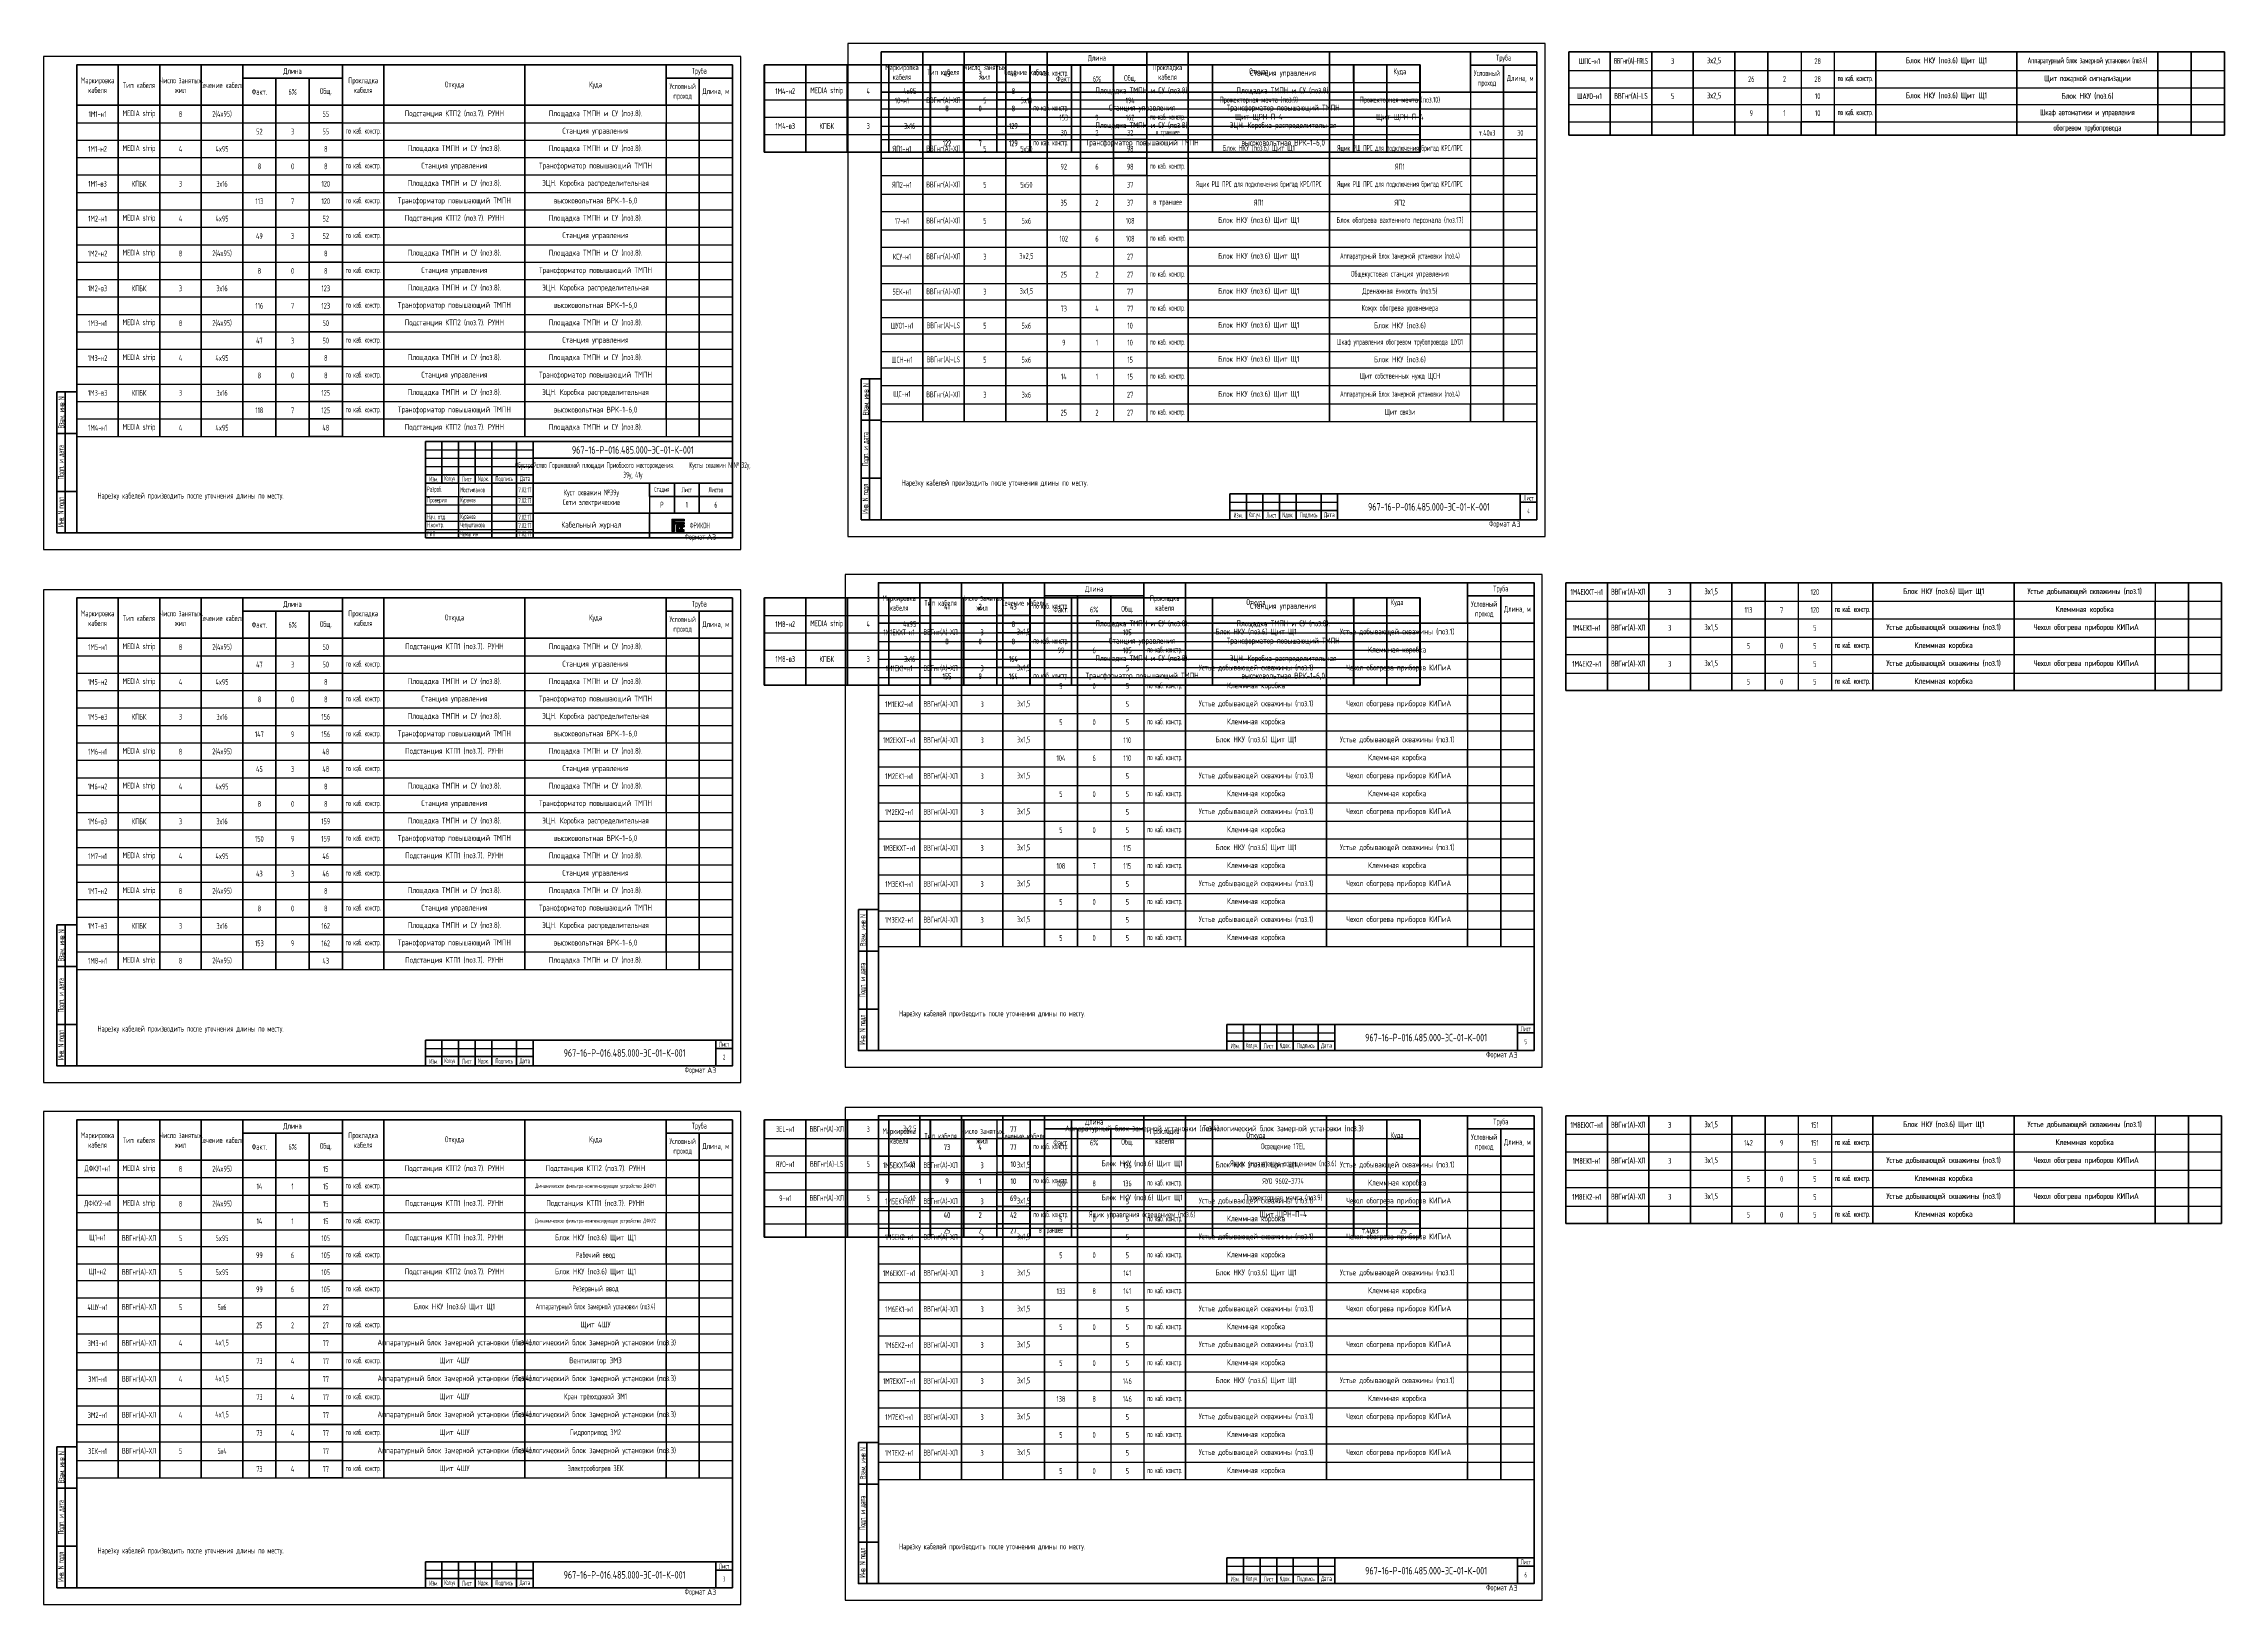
# Model space of a CAD drawing. Header units: millimetres. Extents: x 434 to 39884, y 282 to 36742.
# Drawn here: x 38571 to 39884, y 35801 to 36742 of the extents above; entities outside this region: 1.
import ezdxf
from ezdxf.enums import TextEntityAlignment as Align

# ---------------------------------------------------------------- set-up
doc = ezdxf.new("R2010")
doc.units = ezdxf.units.MM
doc.layers.get('0').update_dxf_attribs({"lineweight": 25})
doc.layers.add('ЭТ-Оформление', color=7, linetype='Continuous')
doc.layers.add('ЭТ-Формат и штамп', color=7, linetype='Continuous')
doc.styles.add('Фрикон', font='cs_gost2304.shx', dxfattribs={"width": 0.8})
doc.styles.add('Фрикон_штамп', font='cs_gost2304a.shx', dxfattribs={"width": 0.7, "height": 3})
doc.styles.add('Фрикон_штамп_сж', font='cs_gost2304.shx', dxfattribs={"width": 0.65, "height": 3})
doc.styles.add('Фрикон_штамп_сж2', font='cs_gost2304.shx', dxfattribs={"width": 0.6, "height": 3})

# ---------------------------------------------------------------- blocks, each defined once
blk = doc.blocks.new('*U8')
at = {"layer": 'ЭТ-Формат и штамп'}
blk.add_lwpolyline([(-415, -10), (5, -10), (5, 287), (-415, 287)], close=True, dxfattribs=at)
at = {"layer": 'ЭТ-Формат и штамп', "lineweight": 60}
for points in [[(-395, 0), (0, 0), (0, 282), (-395, 282)], [(-407, 85), (-407, 0), (-395, 0), (-395, 85)]]:
    blk.add_lwpolyline(points, close=True, dxfattribs=at)
for points in [[(-402, 0), (-402, 85)], [(-407, 60), (-395, 60)], [(-407, 25), (-395, 25)]]:
    blk.add_lwpolyline(points, dxfattribs=at)
at = {"layer": 'ЭТ-Формат и штамп', "char_height": 3.5, "attachment_point": 5, "rotation": 90, "style": 'Фрикон'}
for s, insert, width in [('{\\T0.9;Взам. инв N}', (-404.3, 72.5), 25), ('{\\T0.9;Подп. и дата}', (-404.3, 42.5), 35), ('{\\T0.85;Инв. N подл}', (-404.3, 12.5), 25)]:
    blk.add_mtext(s, dxfattribs=dict(at, insert=insert, width=width))
at = {"layer": 'ЭТ-Формат и штамп', "insert": (-16.3, -2.8), "char_height": 3.5, "width": 27.439, "attachment_point": 6, "style": 'Фрикон'}
blk.add_mtext('Формат', dxfattribs=at)
at = {"layer": 'ЭТ-Формат и штамп', "style": 'Фрикон', "flags": 8}
blk.add_attdef('FORMAT', text='', height=3.5, dxfattribs=at).set_placement((-15.3, -2.6), align=Align.MIDDLE_LEFT)
blk = doc.blocks.new('*T9')
at = {"layer": 'ЭТ-Оформление', "color": 0, "linetype": 'ByBlock', "lineweight": 50, "transparency": 16777216}
for p, q in [((0, 0), (395, 0)), ((0, 0), (0, -223.8)), ((25, 0), (25, -223.8)), ((50, 0), (50, -223.8)), ((75, 0), (75, -223.8)), ((100, 0), (100, -223.8)), ((160, 0), (160, -223.8)), ((185, 0), (185, -223.8)), ((270, 0), (270, -223.8)), ((355, 0), (355, -24.3)), ((395, 0), (395, -223.8)), ((414.2, 0), (414.2, -52.5)), ((439.2, 0), (439.2, -52.5)), ((464.2, 0), (464.2, -52.5)), ((489.2, 0), (489.2, -52.5)), ((514.2, 0), (514.2, -52.5)), ((534.2, 0), (534.2, -52.5)), ((554.2, 0), (574.2, 0)), ((554.2, 0), (554.2, -52.5)), ((574.2, 0), (574.2, -52.5)), ((599.2, 0), (599.2, -52.5)), ((684.2, 0), (684.2, -52.5)), ((769.2, 0), (769.2, -10.5)), ((789.2, 0), (789.2, -52.5)), ((809.2, 0), (809.2, -52.5)), ((100, -8), (160, -8)), ((120, -8), (120, -223.8)), ((140, -8), (140, -223.8)), ((355, -8), (395, -8)), ((375, -8), (375, -223.8)), ((554.2, -10.5), (574.2, -10.5)), ((0, -24.3), (395, -24.3)), ((554.2, -21), (574.2, -21)), ((769.2, -21), (769.2, -31.5)), ((140, -34.8), (160, -34.8)), ((355, -34.8), (355, -45.3)), ((554.2, -31.5), (574.2, -31.5)), ((140, -45.3), (160, -45.3)), ((414.2, -52.5), (554.2, -52.5)), ((554.2, -42), (574.2, -42)), ((554.2, -52.5), (574.2, -52.5)), ((574.2, -52.5), (809.2, -52.5)), ((769.2, -42), (769.2, -52.5)), ((140, -55.8), (160, -55.8)), ((355, -55.8), (355, -66.3)), ((140, -66.3), (160, -66.3)), ((140, -76.8), (160, -76.8)), ((355, -76.8), (355, -87.3)), ((140, -87.3), (160, -87.3)), ((140, -97.8), (160, -97.8)), ((355, -97.8), (355, -108.3)), ((140, -108.3), (160, -108.3)), ((140, -118.8), (160, -118.8)), ((140, -129.3), (160, -129.3)), ((355, -118.8), (355, -129.3)), ((140, -139.8), (160, -139.8)), ((355, -139.8), (355, -150.3)), ((140, -150.3), (160, -150.3)), ((140, -160.8), (160, -160.8)), ((355, -160.8), (355, -171.3)), ((140, -171.3), (160, -171.3)), ((140, -181.8), (160, -181.8)), ((355, -181.8), (355, -192.3)), ((140, -192.3), (160, -192.3)), ((140, -202.8), (160, -202.8)), ((355, -202.8), (355, -213.3)), ((140, -213.3), (160, -213.3)), ((140, -223.8), (160, -223.8))]:
    blk.add_line(p, q, dxfattribs=at)
at = {"layer": 'ЭТ-Оформление', "color": 0, "linetype": 'ByBlock', "lineweight": -2, "transparency": 16777216}
for p, q in [((414.2, 0), (554.2, 0)), ((574.2, 0), (809.2, 0)), ((414.2, -10.5), (554.2, -10.5)), ((574.2, -10.5), (809.2, -10.5)), ((769.2, -10.5), (769.2, -21)), ((355, -24.3), (355, -34.8)), ((414.2, -21), (554.2, -21)), ((574.2, -21), (809.2, -21)), ((0, -34.8), (140, -34.8)), ((160, -34.8), (395, -34.8)), ((414.2, -31.5), (554.2, -31.5)), ((574.2, -31.5), (809.2, -31.5)), ((769.2, -31.5), (769.2, -42)), ((0, -45.3), (140, -45.3)), ((160, -45.3), (395, -45.3)), ((355, -45.3), (355, -55.8)), ((414.2, -42), (554.2, -42)), ((574.2, -42), (809.2, -42)), ((0, -55.8), (140, -55.8)), ((160, -55.8), (395, -55.8)), ((0, -66.3), (140, -66.3)), ((0, -76.8), (140, -76.8)), ((160, -66.3), (395, -66.3)), ((160, -76.8), (395, -76.8)), ((355, -66.3), (355, -76.8)), ((0, -87.3), (140, -87.3)), ((160, -87.3), (395, -87.3)), ((355, -87.3), (355, -97.8)), ((0, -97.8), (140, -97.8)), ((160, -97.8), (395, -97.8)), ((0, -108.3), (140, -108.3)), ((160, -108.3), (395, -108.3)), ((355, -108.3), (355, -118.8)), ((0, -118.8), (140, -118.8)), ((0, -129.3), (140, -129.3)), ((160, -118.8), (395, -118.8)), ((160, -129.3), (395, -129.3)), ((355, -129.3), (355, -139.8)), ((0, -139.8), (140, -139.8)), ((160, -139.8), (395, -139.8)), ((0, -150.3), (140, -150.3)), ((160, -150.3), (395, -150.3)), ((355, -150.3), (355, -160.8)), ((0, -160.8), (140, -160.8)), ((160, -160.8), (395, -160.8)), ((0, -171.3), (140, -171.3)), ((0, -181.8), (140, -181.8)), ((160, -171.3), (395, -171.3)), ((160, -181.8), (395, -181.8)), ((355, -171.3), (355, -181.8)), ((0, -192.3), (140, -192.3)), ((160, -192.3), (395, -192.3)), ((355, -192.3), (355, -202.8)), ((0, -202.8), (140, -202.8)), ((160, -202.8), (395, -202.8)), ((0, -213.3), (140, -213.3)), ((160, -213.3), (395, -213.3)), ((355, -213.3), (355, -223.8)), ((0, -223.8), (140, -223.8)), ((160, -223.8), (395, -223.8))]:
    blk.add_line(p, q, dxfattribs=at)
at = {"layer": 'ЭТ-Оформление', "color": 0, "transparency": 16777216, "char_height": 3.5, "attachment_point": 5, "style": 'Фрикон'}
for s, insert, width in [('Маркировка кабеля', (12.5, -12.2), 23), ('Тип кабеля', (37.5, -12.2), 23), ('Число занятых  жил', (62.5, -12.2), 23), ('Сечение кабеля', (87.5, -12.2), 23), ('Длина', (130, -4), 58), ('Прокладка кабеля', (172.5, -12.2), 23), ('Откуда', (227.5, -12.2), 83), ('Куда', (312.5, -12.2), 83), ('Условный проход', (365, -16.2), 18), ('Труба', (375, -4), 38), ('45', (524.2, -5.2), 18), ('3', (544.2, -5.2), 18), ('48', (564.2, -5.2), 16), ('{\\W0.7;\\T0.95;по каб. констр.}', (586.8, -5.2), 23), ('{\\Fcs_gost2304a|c204;\\W0.9;\\C7;Станция управления}', (726.8, -5.2), 83), ('Факт.', (110, -16.2), 18), ('6%', (130, -16.2), 18), ('Общ.', (150, -16.2), 18), ('Длина, м', (385, -16.2), 18), ('1М4-н2', (426.8, -15.8), 23), ('MEDIA strip', (451.8, -15.8), 23), ('4', (476.8, -15.8), 23), ('4x95', (501.8, -15.8), 23), ('8', (524.2, -26.2), 18), ('0', (544.2, -26.2), 18), ('8', (564.2, -15.8), 16), ('8', (564.2, -26.2), 16), ('{\\W0.7;\\T0.95;по каб. констр.}', (586.8, -26.2), 23), ('{\\Fcs_gost2304a|c204;\\W0.9;\\C7;Площадка ТМПН и СУ (поз.8).}', (641.8, -15.8), 83), ('{\\Fcs_gost2304a|c204;\\W0.9;\\C7;Станция управления}', (641.8, -26.2), 83), ('{\\Fcs_gost2304a|c204;\\W0.9;\\C7;Трансформатор повышающий ТМПН}', (726.8, -26.2), 83), ('{\\Fcs_gost2304a|c204;\\W0.9;\\C7;Площадка ТМПН и СУ (поз.8).}', (726.8, -15.8), 83), ('1М1-н1', (12.5, -29.6), 23), ('MEDIA strip', (37.5, -29.6), 23), ('8', (62.5, -29.6), 23), ('2(4x95)', (87.5, -29.6), 23), ('52', (110, -40.1), 18), ('3', (130, -40.1), 18), ('55', (150, -29.6), 16), ('55', (150, -40.1), 16), ('{\\W0.7;\\T0.95;по каб. констр.}', (172.5, -40.1), 23), ('{\\Fcs_gost2304a|c204;\\W0.9;\\C7;Подстанция КТП2 (поз.7). \\C256;РУНН}', (227.5, -29.6), 83), ('{\\Fcs_gost2304a|c204;\\W0.9;\\C7;Площадка ТМПН и СУ (поз.8).}', (312.5, -29.6), 83), ('{\\Fcs_gost2304a|c204;\\W0.9;\\C7;Станция управления}', (312.5, -40.1), 83), ('1М4-в3', (426.8, -36.8), 23), ('КПБК', (451.8, -36.8), 23), ('3', (476.8, -36.8), 23), ('3х16', (501.8, -36.8), 23), ('129', (564.2, -36.8), 16), ('{\\Fcs_gost2304a|c204;\\W0.9;\\C7;Площадка ТМПН и СУ (поз.8).}', (641.8, -36.8), 83), ('{\\Fcs_gost2304a|c204;\\W0.9;\\C7;ЭЦН. Коробка распределительная}', (726.8, -36.8), 83), ('1М1-н2', (12.5, -50.6), 23), ('MEDIA strip', (37.5, -50.6), 23), ('4', (62.5, -50.6), 23), ('4x95', (87.5, -50.6), 23), ('8', (150, -50.6), 16), ('{\\Fcs_gost2304a|c204;\\W0.9;\\C7;Площадка ТМПН и СУ (поз.8).}', (227.5, -50.6), 83), ('{\\Fcs_gost2304a|c204;\\W0.9;\\C7;Площадка ТМПН и СУ (поз.8).}', (312.5, -50.6), 83), ('122', (524.2, -47.2), 18), ('7', (544.2, -47.2), 18), ('129', (564.2, -47.2), 16), ('{\\W0.7;\\T0.95;по каб. констр.}', (586.8, -47.2), 23), ('{\\Fcs_gost2304a|c204;\\W0.9;\\C7;Трансформатор повышающий ТМПН}', (641.8, -47.2), 83), ('{\\Fcs_gost2304a|c204;\\W0.9;\\C7;высоковольтная ВРК-1-6,0}', (726.8, -47.2), 83), ('8', (110, -61.1), 18), ('0', (130, -61.1), 18), ('8', (150, -61.1), 16), ('{\\W0.7;\\T0.95;по каб. констр.}', (172.5, -61.1), 23), ('{\\Fcs_gost2304a|c204;\\W0.9;\\C7;Станция управления}', (227.5, -61.1), 83), ('{\\Fcs_gost2304a|c204;\\W0.9;\\C7;Трансформатор повышающий ТМПН}', (312.5, -61.1), 83), ('1М1-в3', (12.5, -71.6), 23), ('КПБК', (37.5, -71.6), 23), ('3', (62.5, -71.6), 23), ('3х16', (87.5, -71.6), 23), ('120', (150, -71.6), 16), ('{\\Fcs_gost2304a|c204;\\W0.9;\\C7;Площадка ТМПН и СУ (поз.8).}', (227.5, -71.6), 83), ('{\\Fcs_gost2304a|c204;\\W0.9;\\C7;ЭЦН. Коробка распределительная}', (312.5, -71.6), 83), ('1М2-н1', (12.5, -92.6), 23), ('MEDIA strip', (37.5, -92.6), 23), ('4', (62.5, -92.6), 23), ('4x95', (87.5, -92.6), 23), ('113', (110, -82.1), 18), ('7', (130, -82.1), 18), ('120', (150, -82.1), 16), ('52', (150, -92.6), 16), ('{\\W0.7;\\T0.95;по каб. констр.}', (172.5, -82.1), 23), ('{\\Fcs_gost2304a|c204;\\W0.9;\\C7;Трансформатор повышающий ТМПН}', (227.5, -82.1), 83), ('{\\Fcs_gost2304a|c204;\\W0.9;\\C7;Подстанция КТП2 (поз.7). \\C256;РУНН}', (227.5, -92.6), 83), ('{\\Fcs_gost2304a|c204;\\W0.9;\\C7;Площадка ТМПН и СУ (поз.8).}', (312.5, -92.6), 83), ('{\\Fcs_gost2304a|c204;\\W0.9;\\C7;высоковольтная ВРК-1-6,0}', (312.5, -82.1), 83), ('49', (110, -103.1), 18), ('3', (130, -103.1), 18), ('52', (150, -103.1), 16), ('{\\W0.7;\\T0.95;по каб. констр.}', (172.5, -103.1), 23), ('{\\Fcs_gost2304a|c204;\\W0.9;\\C7;Станция управления}', (312.5, -103.1), 83), ('1М2-н2', (12.5, -113.6), 23), ('MEDIA strip', (37.5, -113.6), 23), ('8', (62.5, -113.6), 23), ('2(4x95)', (87.5, -113.6), 23), ('8', (150, -113.6), 16), ('{\\Fcs_gost2304a|c204;\\W0.9;\\C7;Площадка ТМПН и СУ (поз.8).}', (227.5, -113.6), 83), ('{\\Fcs_gost2304a|c204;\\W0.9;\\C7;Площадка ТМПН и СУ (поз.8).}', (312.5, -113.6), 83), ('8', (110, -124.1), 18), ('0', (130, -124.1), 18), ('8', (150, -124.1), 16), ('{\\W0.7;\\T0.95;по каб. констр.}', (172.5, -124.1), 23), ('{\\Fcs_gost2304a|c204;\\W0.9;\\C7;Станция управления}', (227.5, -124.1), 83), ('{\\Fcs_gost2304a|c204;\\W0.9;\\C7;Трансформатор повышающий ТМПН}', (312.5, -124.1), 83), ('1М2-в3', (12.5, -134.6), 23), ('КПБК', (37.5, -134.6), 23), ('3', (62.5, -134.6), 23), ('3х16', (87.5, -134.6), 23), ('116', (110, -145.1), 18), ('7', (130, -145.1), 18), ('123', (150, -134.6), 16), ('123', (150, -145.1), 16), ('{\\W0.7;\\T0.95;по каб. констр.}', (172.5, -145.1), 23), ('{\\Fcs_gost2304a|c204;\\W0.9;\\C7;Трансформатор повышающий ТМПН}', (227.5, -145.1), 83), ('{\\Fcs_gost2304a|c204;\\W0.9;\\C7;Площадка ТМПН и СУ (поз.8).}', (227.5, -134.6), 83), ('{\\Fcs_gost2304a|c204;\\W0.9;\\C7;ЭЦН. Коробка распределительная}', (312.5, -134.6), 83), ('{\\Fcs_gost2304a|c204;\\W0.9;\\C7;высоковольтная ВРК-1-6,0}', (312.5, -145.1), 83), ('1М3-н1', (12.5, -155.6), 23), ('MEDIA strip', (37.5, -155.6), 23), ('8', (62.5, -155.6), 23), ('2(4x95)', (87.5, -155.6), 23), ('50', (150, -155.6), 16), ('{\\Fcs_gost2304a|c204;\\W0.9;\\C7;Подстанция КТП2 (поз.7). \\C256;РУНН}', (227.5, -155.6), 83), ('{\\Fcs_gost2304a|c204;\\W0.9;\\C7;Площадка ТМПН и СУ (поз.8).}', (312.5, -155.6), 83), ('47', (110, -166.1), 18), ('3', (130, -166.1), 18), ('50', (150, -166.1), 16), ('{\\W0.7;\\T0.95;по каб. констр.}', (172.5, -166.1), 23), ('{\\Fcs_gost2304a|c204;\\W0.9;\\C7;Станция управления}', (312.5, -166.1), 83), ('1М3-н2', (12.5, -176.6), 23), ('MEDIA strip', (37.5, -176.6), 23), ('4', (62.5, -176.6), 23), ('4x95', (87.5, -176.6), 23), ('8', (150, -176.6), 16), ('{\\Fcs_gost2304a|c204;\\W0.9;\\C7;Площадка ТМПН и СУ (поз.8).}', (227.5, -176.6), 83), ('{\\Fcs_gost2304a|c204;\\W0.9;\\C7;Площадка ТМПН и СУ (поз.8).}', (312.5, -176.6), 83), ('1М3-в3', (12.5, -197.6), 23), ('КПБК', (37.5, -197.6), 23), ('3', (62.5, -197.6), 23), ('3х16', (87.5, -197.6), 23), ('8', (110, -187.1), 18), ('0', (130, -187.1), 18), ('125', (150, -197.6), 16), ('8', (150, -187.1), 16), ('{\\W0.7;\\T0.95;по каб. констр.}', (172.5, -187.1), 23), ('{\\Fcs_gost2304a|c204;\\W0.9;\\C7;Площадка ТМПН и СУ (поз.8).}', (227.5, -197.6), 83), ('{\\Fcs_gost2304a|c204;\\W0.9;\\C7;Станция управления}', (227.5, -187.1), 83), ('{\\Fcs_gost2304a|c204;\\W0.9;\\C7;Трансформатор повышающий ТМПН}', (312.5, -187.1), 83), ('{\\Fcs_gost2304a|c204;\\W0.9;\\C7;ЭЦН. Коробка распределительная}', (312.5, -197.6), 83), ('118', (110, -208.1), 18), ('7', (130, -208.1), 18), ('125', (150, -208.1), 16), ('{\\W0.7;\\T0.95;по каб. констр.}', (172.5, -208.1), 23), ('{\\Fcs_gost2304a|c204;\\W0.9;\\C7;Трансформатор повышающий ТМПН}', (227.5, -208.1), 83), ('{\\Fcs_gost2304a|c204;\\W0.9;\\C7;высоковольтная ВРК-1-6,0}', (312.5, -208.1), 83), ('1М4-н1', (12.5, -218.6), 23), ('MEDIA strip', (37.5, -218.6), 23), ('4', (62.5, -218.6), 23), ('4x95', (87.5, -218.6), 23), ('48', (150, -218.6), 16), ('{\\Fcs_gost2304a|c204;\\W0.9;\\C7;Подстанция КТП2 (поз.7). \\C256;РУНН}', (227.5, -218.6), 83), ('{\\Fcs_gost2304a|c204;\\W0.9;\\C7;Площадка ТМПН и СУ (поз.8).}', (312.5, -218.6), 83)]:
    blk.add_mtext(s, dxfattribs=dict(at, insert=insert, width=width))
blk = doc.blocks.new('Логотип')
at = {"ltscale": 100}
for points in [[(0, 7.4), (0, 0), (1.6, 0), (1.6, 4.4), (7.4, 4.4), (7.4, 5.5), (1.6, 5.5), (1.6, 6.2), (7.4, 6.2), (7.4, 7.4)], [(4.2, 2.8), (7.4, 2.8), (7.4, 3.9), (2.8, 3.9), (2.8, 0.2), (2.8, 0), (7.4, 0), (7.4, 1.1), (4.2, 1.1)], [(5.4, 2.3), (6.2, 2.3), (6.2, 1.6), (5.4, 1.6)]]:
    blk.add_hatch(color=154, dxfattribs=at).paths.add_polyline_path(points)
for p, q in [((0, 7.4), (7.4, 7.4)), ((0, 7.4), (0, 0)), ((0, 0), (1.6, 0)), ((7.4, 6.2), (1.6, 6.2)), ((1.6, 6.2), (1.6, 5.5)), ((1.6, 5.5), (7.4, 5.5)), ((7.4, 4.4), (1.6, 4.4)), ((1.6, 4.4), (1.6, 0)), ((2.8, 3.9), (2.8, 0.2)), ((7.4, 3.9), (2.8, 3.9)), ((2.8, 0.2), (2.8, 0)), ((2.8, 0), (7.4, 0)), ((4.2, 1.1), (4.2, 2.8)), ((4.2, 2.8), (7.4, 2.8)), ((7.4, 1.1), (4.2, 1.1)), ((7.4, 7.4), (7.4, 6.2)), ((7.4, 5.5), (7.4, 4.4)), ((7.4, 2.8), (7.4, 3.9)), ((7.4, 3.7), (7.4, 2.8)), ((7.4, 0), (7.4, 1.1))]:
    blk.add_line(p, q, dxfattribs=at)
blk.add_lwpolyline([(5.4, 2.3), (6.2, 2.3), (6.2, 1.6), (5.4, 1.6)], close=True, dxfattribs=at)
blk = doc.blocks.new('A$C36A049A4')
blk.add_blockref('Логотип', (-33.6, 3.3))
at = {"style": 'Фрикон', "width": 0.7}
blk.add_text('ФРИКОН', height=3.5, dxfattribs=at).set_placement((-16.8, 7), align=Align.MIDDLE_CENTER)
blk = doc.blocks.new('*T10')
at = {"color": 0, "lineweight": 50, "transparency": 16777216}
for p, q in [((0, 0), (65, 0)), ((0, 0), (0, -58)), ((10, 0), (10, -25)), ((20, 0), (20, -25)), ((30, 0), (30, -25)), ((40, 0), (40, -58)), ((55, 0), (55, -58)), ((65, 0), (65, -25)), ((185, 0), (185, -58)), ((65, -10), (185, -10)), ((0, -20), (65, -20)), ((0, -25), (20, -25)), ((40, -25), (185, -25)), ((135, -25), (135, -33)), ((150, -25), (150, -43)), ((165, -25), (165, -43)), ((20, -33), (20, -58)), ((135, -33), (185, -33)), ((65, -43), (185, -43)), ((65, -43), (65, -58)), ((135, -43), (135, -58)), ((0, -58), (20, -58)), ((40, -58), (55, -58)), ((65, -58), (185, -58))]:
    blk.add_line(p, q, dxfattribs=at)
at = {"color": 0, "linetype": 'ByBlock', "lineweight": 50, "transparency": 16777216}
for p, q in [((65, 0), (185, 0)), ((65, -25), (65, -43)), ((20, -58), (40, -58)), ((55, -58), (65, -58))]:
    blk.add_line(p, q, dxfattribs=at)
at = {"color": 0, "lineweight": 25, "transparency": 16777216}
for p, q in [((0, -5), (65, -5)), ((0, -10), (65, -10)), ((0, -15), (65, -15)), ((0, -33), (20, -33)), ((0, -38), (20, -38)), ((40, -33), (55, -33)), ((40, -38), (55, -38)), ((0, -43), (20, -43)), ((0, -48), (20, -48)), ((40, -43), (55, -43)), ((40, -48), (55, -48)), ((0, -53), (20, -53)), ((40, -53), (55, -53))]:
    blk.add_line(p, q, dxfattribs=at)
at = {"color": 0, "linetype": 'ByBlock', "lineweight": 25, "transparency": 16777216}
for p, q in [((20, -25), (40, -25)), ((20, -25), (20, -33)), ((20, -33), (40, -33)), ((20, -38), (40, -38)), ((55, -33), (65, -33)), ((55, -38), (65, -38)), ((135, -33), (135, -43)), ((20, -43), (40, -43)), ((20, -48), (40, -48)), ((55, -43), (65, -43)), ((55, -48), (65, -48)), ((20, -53), (40, -53)), ((55, -53), (65, -53))]:
    blk.add_line(p, q, dxfattribs=at)
at = {"color": 0, "transparency": 16777216}
blk.add_blockref('A$C36A049A4', (182.1, -57.5), dxfattribs=at)
for s, insert, char_height, width, attachment_point, style in [('{\\Fcs_gost2304|c204;Обустройство Горшковской площади Приобского месторождения.      Кусты скважин №№ 32у, 39у, 41у}', (125, -17.5), 3.5, 118, 5, 'Фрикон_штамп'), ('{\\Fcs_gost2304|c204;\\W0.8;967-16-Р-016.485.000-ЭС-01-К-001}', (125, -5), 4.5, 118, 5, 'Фрикон_штамп'), ('Изм.', (5, -22.5), 3, 8, 5, 'Фрикон_штамп'), ('Кол.уч.', (15, -22.5), 3, 8, 5, 'Фрикон_штамп_сж2'), ('Лист', (25, -22.5), 3, 8, 5, 'Фрикон_штамп'), ('Nдок.', (35, -22.5), 3, 8, 5, 'Фрикон_штамп'), ('Подпись', (47.5, -22.5), 3, 13, 5, 'Фрикон_штамп'), ('Дата', (60, -22.5), 3, 8, 5, 'Фрикон_штамп'), ('Разраб.', (1, -29), 3, 18, 4, 'Фрикон_штамп'), ('Проверил', (1, -35.5), 3, 18, 4, 'Фрикон_штамп'), ('{\\Fcs_gost2304|c204;Мостипанов}', (21, -29), 3, 18, 4, 'Фрикон_штамп'), ('Куранов', (21, -35.5), 3, 18, 4, 'Фрикон_штамп_сж'), ('7.02.17', (60, -29), 3, 8, 5, 'Фрикон_штамп'), ('7.02.17', (60, -35.5), 3, 8, 5, 'Фрикон_штамп'), ('Куст скважин №39у\\PСети электрические', (100, -34), 3.5, 68, 5, 'Фрикон'), ('Стадия', (142.5, -29), 3, 13, 5, 'Фрикон_штамп'), ('Р', (142.5, -38), 3.5, 13, 5, 'Фрикон_штамп'), ('Лист', (157.5, -29), 3, 13, 5, 'Фрикон_штамп'), ('1', (157.5, -38), 3.5, 13, 5, 'Фрикон_штамп'), ('Листов', (175, -29), 3, 18, 5, 'Фрикон_штамп'), ('6', (175, -38), 3.5, 18, 5, 'Фрикон_штамп'), ('Нач. отд.', (1, -45.5), 3, 18, 4, 'Фрикон_штамп'), ('Н.контр.', (1, -50.5), 3, 18, 4, 'Фрикон_штамп'), ('Чепуштанова', (21, -50.5), 3, 18, 4, 'Фрикон_штамп_сж'), ('Куранов', (21, -45.5), 3, 18, 4, 'Фрикон_штамп_сж'), ('7.02.17', (60, -45.5), 3, 8, 5, 'Фрикон_штамп'), ('7.02.17', (60, -50.5), 3, 8, 5, 'Фрикон_штамп'), ('{\\W0.9;Кабельный журнал}', (100, -50.5), 3.5, 68, 5, 'Фрикон_штамп'), ('ГИП', (1, -55.5), 3, 18, 4, 'Фрикон_штамп'), ('{\\Fcs_gost2304|c204;Чемагин}', (21, -55.5), 3, 18, 4, 'Фрикон_штамп'), ('7.02.17', (60, -55.5), 3, 8, 5, 'Фрикон_штамп')]:
    blk.add_mtext(s, dxfattribs=dict(at, insert=insert, char_height=char_height, width=width, attachment_point=attachment_point, style=style))
blk = doc.blocks.new('*T14')
at = {"layer": 'ЭТ-Оформление', "color": 0, "linetype": 'ByBlock', "lineweight": 50, "transparency": 16777216}
for p, q in [((0, 0), (395, 0)), ((0, 0), (0, -223.8)), ((25, 0), (25, -223.8)), ((50, 0), (50, -223.8)), ((75, 0), (75, -223.8)), ((100, 0), (100, -223.8)), ((160, 0), (160, -223.8)), ((185, 0), (185, -223.8)), ((270, 0), (270, -223.8)), ((355, 0), (355, -24.3)), ((395, 0), (395, -223.8)), ((414.2, 0), (414.2, -52.5)), ((439.2, 0), (439.2, -52.5)), ((464.2, 0), (464.2, -52.5)), ((489.2, 0), (489.2, -52.5)), ((514.2, 0), (514.2, -52.5)), ((534.2, 0), (534.2, -52.5)), ((554.2, 0), (574.2, 0)), ((554.2, 0), (554.2, -52.5)), ((574.2, 0), (574.2, -52.5)), ((599.2, 0), (599.2, -52.5)), ((684.2, 0), (684.2, -52.5)), ((769.2, 0), (769.2, -10.5)), ((789.2, 0), (789.2, -52.5)), ((809.2, 0), (809.2, -52.5)), ((100, -8), (160, -8)), ((120, -8), (120, -223.8)), ((140, -8), (140, -223.8)), ((355, -8), (395, -8)), ((375, -8), (375, -223.8)), ((554.2, -10.5), (574.2, -10.5)), ((0, -24.3), (395, -24.3)), ((554.2, -21), (574.2, -21)), ((769.2, -21), (769.2, -52.5)), ((140, -34.8), (160, -34.8)), ((355, -34.8), (355, -45.3)), ((554.2, -31.5), (574.2, -31.5)), ((140, -45.3), (160, -45.3)), ((414.2, -52.5), (554.2, -52.5)), ((554.2, -42), (574.2, -42)), ((554.2, -52.5), (574.2, -52.5)), ((574.2, -52.5), (809.2, -52.5)), ((140, -55.8), (160, -55.8)), ((355, -55.8), (355, -66.3)), ((140, -66.3), (160, -66.3)), ((140, -76.8), (160, -76.8)), ((355, -76.8), (355, -87.3)), ((140, -87.3), (160, -87.3)), ((140, -97.8), (160, -97.8)), ((355, -97.8), (355, -108.3)), ((140, -108.3), (160, -108.3)), ((140, -118.8), (160, -118.8)), ((140, -129.3), (160, -129.3)), ((355, -118.8), (355, -129.3)), ((140, -139.8), (160, -139.8)), ((355, -139.8), (355, -150.3)), ((140, -150.3), (160, -150.3)), ((140, -160.8), (160, -160.8)), ((355, -160.8), (355, -171.3)), ((140, -171.3), (160, -171.3)), ((140, -181.8), (160, -181.8)), ((355, -181.8), (355, -192.3)), ((140, -192.3), (160, -192.3)), ((140, -202.8), (160, -202.8)), ((355, -202.8), (355, -213.3)), ((140, -213.3), (160, -213.3)), ((140, -223.8), (160, -223.8))]:
    blk.add_line(p, q, dxfattribs=at)
at = {"layer": 'ЭТ-Оформление', "color": 0, "linetype": 'ByBlock', "lineweight": -2, "transparency": 16777216}
for p, q in [((414.2, 0), (554.2, 0)), ((574.2, 0), (809.2, 0)), ((414.2, -10.5), (554.2, -10.5)), ((574.2, -10.5), (809.2, -10.5)), ((769.2, -10.5), (769.2, -21)), ((355, -24.3), (355, -34.8)), ((414.2, -21), (554.2, -21)), ((574.2, -21), (809.2, -21)), ((0, -34.8), (140, -34.8)), ((160, -34.8), (395, -34.8)), ((414.2, -31.5), (554.2, -31.5)), ((574.2, -31.5), (809.2, -31.5)), ((0, -45.3), (140, -45.3)), ((160, -45.3), (395, -45.3)), ((355, -45.3), (355, -55.8)), ((414.2, -42), (554.2, -42)), ((574.2, -42), (809.2, -42)), ((0, -55.8), (140, -55.8)), ((160, -55.8), (395, -55.8)), ((0, -66.3), (140, -66.3)), ((0, -76.8), (140, -76.8)), ((160, -66.3), (395, -66.3)), ((160, -76.8), (395, -76.8)), ((355, -66.3), (355, -76.8)), ((0, -87.3), (140, -87.3)), ((160, -87.3), (395, -87.3)), ((355, -87.3), (355, -97.8)), ((0, -97.8), (140, -97.8)), ((160, -97.8), (395, -97.8)), ((0, -108.3), (140, -108.3)), ((160, -108.3), (395, -108.3)), ((355, -108.3), (355, -118.8)), ((0, -118.8), (140, -118.8)), ((0, -129.3), (140, -129.3)), ((160, -118.8), (395, -118.8)), ((160, -129.3), (395, -129.3)), ((355, -129.3), (355, -139.8)), ((0, -139.8), (140, -139.8)), ((160, -139.8), (395, -139.8)), ((0, -150.3), (140, -150.3)), ((160, -150.3), (395, -150.3)), ((355, -150.3), (355, -160.8)), ((0, -160.8), (140, -160.8)), ((160, -160.8), (395, -160.8)), ((0, -171.3), (140, -171.3)), ((0, -181.8), (140, -181.8)), ((160, -171.3), (395, -171.3)), ((160, -181.8), (395, -181.8)), ((355, -171.3), (355, -181.8)), ((0, -192.3), (140, -192.3)), ((160, -192.3), (395, -192.3)), ((355, -192.3), (355, -202.8)), ((0, -202.8), (140, -202.8)), ((160, -202.8), (395, -202.8)), ((0, -213.3), (140, -213.3)), ((160, -213.3), (395, -213.3)), ((355, -213.3), (355, -223.8)), ((0, -223.8), (140, -223.8)), ((160, -223.8), (395, -223.8))]:
    blk.add_line(p, q, dxfattribs=at)
at = {"layer": 'ЭТ-Оформление', "color": 0, "transparency": 16777216, "char_height": 3.5, "attachment_point": 5, "style": 'Фрикон'}
for s, insert, width in [('Маркировка кабеля', (12.5, -12.2), 23), ('Тип кабеля', (37.5, -12.2), 23), ('Число занятых  жил', (62.5, -12.2), 23), ('Сечение кабеля', (87.5, -12.2), 23), ('Длина', (130, -4), 58), ('Прокладка кабеля', (172.5, -12.2), 23), ('Откуда', (227.5, -12.2), 83), ('Куда', (312.5, -12.2), 83), ('Условный проход', (365, -16.2), 18), ('Труба', (375, -4), 38), ('41', (524.2, -5.2), 18), ('2', (544.2, -5.2), 18), ('43', (564.2, -5.2), 16), ('{\\W0.7;\\T0.95;по каб. констр.}', (586.8, -5.2), 23), ('{\\Fcs_gost2304a|c204;\\W0.9;\\C7;Станция управления}', (726.8, -5.2), 83), ('Факт.', (110, -16.2), 18), ('6%', (130, -16.2), 18), ('Общ.', (150, -16.2), 18), ('Длина, м', (385, -16.2), 18), ('1М8-н2', (426.8, -15.8), 23), ('MEDIA strip', (451.8, -15.8), 23), ('4', (476.8, -15.8), 23), ('4x95', (501.8, -15.8), 23), ('8', (524.2, -26.2), 18), ('0', (544.2, -26.2), 18), ('8', (564.2, -15.8), 16), ('8', (564.2, -26.2), 16), ('{\\W0.7;\\T0.95;по каб. констр.}', (586.8, -26.2), 23), ('{\\Fcs_gost2304a|c204;\\W0.9;\\C7;Площадка ТМПН и СУ (поз.8).}', (641.8, -15.8), 83), ('{\\Fcs_gost2304a|c204;\\W0.9;\\C7;Станция управления}', (641.8, -26.2), 83), ('{\\Fcs_gost2304a|c204;\\W0.9;\\C7;Трансформатор повышающий ТМПН}', (726.8, -26.2), 83), ('{\\Fcs_gost2304a|c204;\\W0.9;\\C7;Площадка ТМПН и СУ (поз.8).}', (726.8, -15.8), 83), ('1М5-н1', (12.5, -29.6), 23), ('MEDIA strip', (37.5, -29.6), 23), ('8', (62.5, -29.6), 23), ('2(4x95)', (87.5, -29.6), 23), ('47', (110, -40.1), 18), ('3', (130, -40.1), 18), ('50', (150, -29.6), 16), ('50', (150, -40.1), 16), ('{\\W0.7;\\T0.95;по каб. констр.}', (172.5, -40.1), 23), ('{\\Fcs_gost2304a|c204;\\W0.9;\\C7;Подстанция КТП1 (поз.7). \\C256;РУНН}', (227.5, -29.6), 83), ('{\\Fcs_gost2304a|c204;\\W0.9;\\C7;Площадка ТМПН и СУ (поз.8).}', (312.5, -29.6), 83), ('{\\Fcs_gost2304a|c204;\\W0.9;\\C7;Станция управления}', (312.5, -40.1), 83), ('1М8-в3', (426.8, -36.8), 23), ('КПБК', (451.8, -36.8), 23), ('3', (476.8, -36.8), 23), ('3х16', (501.8, -36.8), 23), ('164', (564.2, -36.8), 16), ('{\\Fcs_gost2304a|c204;\\W0.9;\\C7;Площадка ТМПН и СУ (поз.8).}', (641.8, -36.8), 83), ('{\\Fcs_gost2304a|c204;\\W0.9;\\C7;ЭЦН. Коробка распределительная}', (726.8, -36.8), 83), ('1М5-н2', (12.5, -50.6), 23), ('MEDIA strip', (37.5, -50.6), 23), ('4', (62.5, -50.6), 23), ('4x95', (87.5, -50.6), 23), ('8', (150, -50.6), 16), ('{\\Fcs_gost2304a|c204;\\W0.9;\\C7;Площадка ТМПН и СУ (поз.8).}', (227.5, -50.6), 83), ('{\\Fcs_gost2304a|c204;\\W0.9;\\C7;Площадка ТМПН и СУ (поз.8).}', (312.5, -50.6), 83), ('155', (524.2, -47.2), 18), ('9', (544.2, -47.2), 18), ('164', (564.2, -47.2), 16), ('{\\W0.7;\\T0.95;по каб. констр.}', (586.8, -47.2), 23), ('{\\Fcs_gost2304a|c204;\\W0.9;\\C7;Трансформатор повышающий ТМПН}', (641.8, -47.2), 83), ('{\\Fcs_gost2304a|c204;\\W0.9;\\C7;высоковольтная ВРК-1-6,0}', (726.8, -47.2), 83), ('8', (110, -61.1), 18), ('0', (130, -61.1), 18), ('8', (150, -61.1), 16), ('{\\W0.7;\\T0.95;по каб. констр.}', (172.5, -61.1), 23), ('{\\Fcs_gost2304a|c204;\\W0.9;\\C7;Станция управления}', (227.5, -61.1), 83), ('{\\Fcs_gost2304a|c204;\\W0.9;\\C7;Трансформатор повышающий ТМПН}', (312.5, -61.1), 83), ('1М5-в3', (12.5, -71.6), 23), ('КПБК', (37.5, -71.6), 23), ('3', (62.5, -71.6), 23), ('3х16', (87.5, -71.6), 23), ('156', (150, -71.6), 16), ('{\\Fcs_gost2304a|c204;\\W0.9;\\C7;Площадка ТМПН и СУ (поз.8).}', (227.5, -71.6), 83), ('{\\Fcs_gost2304a|c204;\\W0.9;\\C7;ЭЦН. Коробка распределительная}', (312.5, -71.6), 83), ('1М6-н1', (12.5, -92.6), 23), ('MEDIA strip', (37.5, -92.6), 23), ('8', (62.5, -92.6), 23), ('2(4x95)', (87.5, -92.6), 23), ('147', (110, -82.1), 18), ('9', (130, -82.1), 18), ('156', (150, -82.1), 16), ('48', (150, -92.6), 16), ('{\\W0.7;\\T0.95;по каб. констр.}', (172.5, -82.1), 23), ('{\\Fcs_gost2304a|c204;\\W0.9;\\C7;Трансформатор повышающий ТМПН}', (227.5, -82.1), 83), ('{\\Fcs_gost2304a|c204;\\W0.9;\\C7;Подстанция КТП1 (поз.7). \\C256;РУНН}', (227.5, -92.6), 83), ('{\\Fcs_gost2304a|c204;\\W0.9;\\C7;Площадка ТМПН и СУ (поз.8).}', (312.5, -92.6), 83), ('{\\Fcs_gost2304a|c204;\\W0.9;\\C7;высоковольтная ВРК-1-6,0}', (312.5, -82.1), 83), ('45', (110, -103.1), 18), ('3', (130, -103.1), 18), ('48', (150, -103.1), 16), ('{\\W0.7;\\T0.95;по каб. констр.}', (172.5, -103.1), 23), ('{\\Fcs_gost2304a|c204;\\W0.9;\\C7;Станция управления}', (312.5, -103.1), 83), ('1М6-н2', (12.5, -113.6), 23), ('MEDIA strip', (37.5, -113.6), 23), ('4', (62.5, -113.6), 23), ('4x95', (87.5, -113.6), 23), ('8', (150, -113.6), 16), ('{\\Fcs_gost2304a|c204;\\W0.9;\\C7;Площадка ТМПН и СУ (поз.8).}', (227.5, -113.6), 83), ('{\\Fcs_gost2304a|c204;\\W0.9;\\C7;Площадка ТМПН и СУ (поз.8).}', (312.5, -113.6), 83), ('8', (110, -124.1), 18), ('0', (130, -124.1), 18), ('8', (150, -124.1), 16), ('{\\W0.7;\\T0.95;по каб. констр.}', (172.5, -124.1), 23), ('{\\Fcs_gost2304a|c204;\\W0.9;\\C7;Станция управления}', (227.5, -124.1), 83), ('{\\Fcs_gost2304a|c204;\\W0.9;\\C7;Трансформатор повышающий ТМПН}', (312.5, -124.1), 83), ('1М6-в3', (12.5, -134.6), 23), ('КПБК', (37.5, -134.6), 23), ('3', (62.5, -134.6), 23), ('3х16', (87.5, -134.6), 23), ('150', (110, -145.1), 18), ('9', (130, -145.1), 18), ('159', (150, -134.6), 16), ('159', (150, -145.1), 16), ('{\\W0.7;\\T0.95;по каб. констр.}', (172.5, -145.1), 23), ('{\\Fcs_gost2304a|c204;\\W0.9;\\C7;Трансформатор повышающий ТМПН}', (227.5, -145.1), 83), ('{\\Fcs_gost2304a|c204;\\W0.9;\\C7;Площадка ТМПН и СУ (поз.8).}', (227.5, -134.6), 83), ('{\\Fcs_gost2304a|c204;\\W0.9;\\C7;ЭЦН. Коробка распределительная}', (312.5, -134.6), 83), ('{\\Fcs_gost2304a|c204;\\W0.9;\\C7;высоковольтная ВРК-1-6,0}', (312.5, -145.1), 83), ('1М7-н1', (12.5, -155.6), 23), ('MEDIA strip', (37.5, -155.6), 23), ('4', (62.5, -155.6), 23), ('4x95', (87.5, -155.6), 23), ('46', (150, -155.6), 16), ('{\\Fcs_gost2304a|c204;\\W0.9;\\C7;Подстанция КТП1 (поз.7). \\C256;РУНН}', (227.5, -155.6), 83), ('{\\Fcs_gost2304a|c204;\\W0.9;\\C7;Площадка ТМПН и СУ (поз.8).}', (312.5, -155.6), 83), ('43', (110, -166.1), 18), ('3', (130, -166.1), 18), ('46', (150, -166.1), 16), ('{\\W0.7;\\T0.95;по каб. констр.}', (172.5, -166.1), 23), ('{\\Fcs_gost2304a|c204;\\W0.9;\\C7;Станция управления}', (312.5, -166.1), 83), ('1М7-н2', (12.5, -176.6), 23), ('MEDIA strip', (37.5, -176.6), 23), ('8', (62.5, -176.6), 23), ('2(4x95)', (87.5, -176.6), 23), ('8', (150, -176.6), 16), ('{\\Fcs_gost2304a|c204;\\W0.9;\\C7;Площадка ТМПН и СУ (поз.8).}', (227.5, -176.6), 83), ('{\\Fcs_gost2304a|c204;\\W0.9;\\C7;Площадка ТМПН и СУ (поз.8).}', (312.5, -176.6), 83), ('1М7-в3', (12.5, -197.6), 23), ('КПБК', (37.5, -197.6), 23), ('3', (62.5, -197.6), 23), ('3х16', (87.5, -197.6), 23), ('8', (110, -187.1), 18), ('0', (130, -187.1), 18), ('162', (150, -197.6), 16), ('8', (150, -187.1), 16), ('{\\W0.7;\\T0.95;по каб. констр.}', (172.5, -187.1), 23), ('{\\Fcs_gost2304a|c204;\\W0.9;\\C7;Площадка ТМПН и СУ (поз.8).}', (227.5, -197.6), 83), ('{\\Fcs_gost2304a|c204;\\W0.9;\\C7;Станция управления}', (227.5, -187.1), 83), ('{\\Fcs_gost2304a|c204;\\W0.9;\\C7;Трансформатор повышающий ТМПН}', (312.5, -187.1), 83), ('{\\Fcs_gost2304a|c204;\\W0.9;\\C7;ЭЦН. Коробка распределительная}', (312.5, -197.6), 83), ('153', (110, -208.1), 18), ('9', (130, -208.1), 18), ('162', (150, -208.1), 16), ('{\\W0.7;\\T0.95;по каб. констр.}', (172.5, -208.1), 23), ('{\\Fcs_gost2304a|c204;\\W0.9;\\C7;Трансформатор повышающий ТМПН}', (227.5, -208.1), 83), ('{\\Fcs_gost2304a|c204;\\W0.9;\\C7;высоковольтная ВРК-1-6,0}', (312.5, -208.1), 83), ('1М8-н1', (12.5, -218.6), 23), ('MEDIA strip', (37.5, -218.6), 23), ('8', (62.5, -218.6), 23), ('2(4x95)', (87.5, -218.6), 23), ('43', (150, -218.6), 16), ('{\\Fcs_gost2304a|c204;\\W0.9;\\C7;Подстанция КТП1 (поз.7). \\C256;РУНН}', (227.5, -218.6), 83), ('{\\Fcs_gost2304a|c204;\\W0.9;\\C7;Площадка ТМПН и СУ (поз.8).}', (312.5, -218.6), 83)]:
    blk.add_mtext(s, dxfattribs=dict(at, insert=insert, width=width))
blk = doc.blocks.new('*T21')
at = {"color": 0, "linetype": 'ByBlock', "lineweight": 50, "transparency": 16777216}
for p, q in [((0, 0), (185, 0)), ((0, 0), (0, -15.6)), ((10, 0), (10, -15.6)), ((20, 0), (20, -15.6)), ((30, 0), (30, -15.6)), ((40, 0), (40, -15.6)), ((55, 0), (55, -15.6)), ((65, 0), (65, -15.6)), ((175, 0), (175, -15.6)), ((185, 0), (185, -15.6)), ((0, -10), (65, -10)), ((175, -5), (185, -5)), ((0, -15.6), (185, -15.6))]:
    blk.add_line(p, q, dxfattribs=at)
at = {"color": 0, "linetype": 'ByBlock', "lineweight": 25, "transparency": 16777216}
blk.add_line((0, -5), (65, -5), dxfattribs=at)
at = {"color": 0, "transparency": 16777216, "attachment_point": 5, "style": 'Фрикон_штамп'}
for s, insert, char_height, width in [('Изм.', (5, -12.8), 3, 8), ('{\\W0.6;Кол.уч.}', (15, -12.8), 3, 8), ('{\\T0.95;Лист}', (25, -12.8), 3, 8), ('Nдок.', (35, -12.8), 3, 8), ('Подпись', (47.5, -12.8), 3, 13), ('{\\T0.85;Д\\W0.8;\\T1;ата}', (60, -12.8), 3, 8), ('{\\Fcs_gost2304|c204;\\W0.8;967-16-Р-016.485.000-ЭС-01-К-001}', (120, -7.8), 4.5, 108), ('Лист', (180, -2.5), 3, 8), ('2', (180, -10.3), 3, 8)]:
    blk.add_mtext(s, dxfattribs=dict(at, insert=insert, char_height=char_height, width=width))
blk = doc.blocks.new('*T54')
at = {"layer": 'ЭТ-Оформление', "color": 0, "linetype": 'ByBlock', "lineweight": 50, "transparency": 16777216}
for p, q in [((0, 0), (395, 0)), ((0, 0), (0, -215.7)), ((25, 0), (25, -215.7)), ((50, 0), (50, -215.7)), ((75, 0), (75, -215.7)), ((100, 0), (100, -215.7)), ((160, 0), (160, -215.7)), ((185, 0), (185, -215.7)), ((270, 0), (270, -215.7)), ((355, 0), (355, -24.3)), ((395, 0), (395, -215.7)), ((414.2, 0), (414.2, -70.7)), ((439.2, 0), (439.2, -70.7)), ((464.2, 0), (464.2, -70.7)), ((489.2, 0), (489.2, -70.7)), ((514.2, 0), (514.2, -70.7)), ((534.2, 0), (534.2, -70.7)), ((554.2, 0), (574.2, 0)), ((599.2, 0), (599.2, -70.7)), ((684.2, 0), (684.2, -70.7)), ((789.2, 0), (789.2, -70.7)), ((809.2, 0), (809.2, -70.7)), ((100, -8), (160, -8)), ((120, -8), (120, -215.7)), ((140, -8), (140, -215.7)), ((355, -8), (395, -8)), ((375, -8), (375, -215.7)), ((554.2, -11.2), (574.2, -11.2)), ((554.2, -11.2), (554.2, -21.7)), ((574.2, -11.2), (574.2, -21.7)), ((769.2, -11.2), (769.2, -21.7)), ((0, -24.3), (395, -24.3)), ((554.2, -21.7), (574.2, -21.7)), ((140, -34.8), (160, -34.8)), ((355, -34.8), (355, -45.3)), ((554.2, -31.7), (574.2, -31.7)), ((554.2, -31.7), (554.2, -70.7)), ((574.2, -31.7), (574.2, -70.7)), ((769.2, -31.7), (769.2, -42.2)), ((140, -45.3), (160, -45.3)), ((554.2, -42.2), (574.2, -42.2)), ((554.2, -52.2), (574.2, -52.2)), ((769.2, -52.2), (769.2, -70.7)), ((140, -55.8), (160, -55.8)), ((355, -55.8), (355, -66.3)), ((554.2, -62.7), (574.2, -62.7)), ((140, -66.3), (160, -66.3)), ((140, -76.3), (160, -76.3)), ((355, -76.3), (355, -86.8)), ((414.2, -70.7), (554.2, -70.7)), ((554.2, -70.7), (574.2, -70.7)), ((574.2, -70.7), (809.2, -70.7)), ((140, -86.8), (160, -86.8)), ((140, -96.8), (160, -96.8)), ((355, -96.8), (355, -107.3)), ((140, -107.3), (160, -107.3)), ((140, -118.5), (160, -118.5)), ((140, -129), (160, -129)), ((355, -118.5), (355, -129)), ((140, -140.2), (160, -140.2)), ((355, -140.2), (355, -150.7)), ((140, -150.7), (160, -150.7)), ((140, -161.8), (160, -161.8)), ((355, -161.8), (355, -172.3)), ((140, -172.3), (160, -172.3)), ((140, -183.5), (160, -183.5)), ((355, -183.5), (355, -194)), ((140, -194), (160, -194)), ((140, -205.2), (160, -205.2)), ((355, -205.2), (355, -215.7)), ((140, -215.7), (160, -215.7))]:
    blk.add_line(p, q, dxfattribs=at)
at = {"layer": 'ЭТ-Оформление', "color": 0, "linetype": 'ByBlock', "lineweight": -2, "transparency": 16777216}
for p, q in [((414.2, 0), (554.2, 0)), ((554.2, 0), (554.2, -11.2)), ((574.2, 0), (809.2, 0)), ((574.2, 0), (574.2, -11.2)), ((769.2, 0), (769.2, -11.2)), ((414.2, -11.2), (554.2, -11.2)), ((574.2, -11.2), (809.2, -11.2)), ((355, -24.3), (355, -34.8)), ((414.2, -21.7), (554.2, -21.7)), ((554.2, -21.7), (554.2, -31.7)), ((574.2, -21.7), (809.2, -21.7)), ((574.2, -21.7), (574.2, -31.7)), ((769.2, -21.7), (769.2, -31.7)), ((0, -34.8), (140, -34.8)), ((160, -34.8), (395, -34.8)), ((414.2, -31.7), (554.2, -31.7)), ((574.2, -31.7), (809.2, -31.7)), ((0, -45.3), (140, -45.3)), ((160, -45.3), (395, -45.3)), ((355, -45.3), (355, -55.8)), ((414.2, -42.2), (554.2, -42.2)), ((414.2, -52.2), (554.2, -52.2)), ((574.2, -42.2), (809.2, -42.2)), ((574.2, -52.2), (809.2, -52.2)), ((769.2, -42.2), (769.2, -52.2)), ((0, -55.8), (140, -55.8)), ((160, -55.8), (395, -55.8)), ((414.2, -62.7), (554.2, -62.7)), ((574.2, -62.7), (809.2, -62.7)), ((0, -66.3), (140, -66.3)), ((0, -76.3), (140, -76.3)), ((160, -66.3), (395, -66.3)), ((160, -76.3), (395, -76.3)), ((355, -66.3), (355, -76.3)), ((0, -86.8), (140, -86.8)), ((160, -86.8), (395, -86.8)), ((355, -86.8), (355, -96.8)), ((0, -96.8), (140, -96.8)), ((160, -96.8), (395, -96.8)), ((0, -107.3), (140, -107.3)), ((160, -107.3), (395, -107.3)), ((355, -107.3), (355, -118.5)), ((0, -118.5), (140, -118.5)), ((0, -129), (140, -129)), ((160, -118.5), (395, -118.5)), ((160, -129), (395, -129)), ((355, -129), (355, -140.2)), ((0, -140.2), (140, -140.2)), ((160, -140.2), (395, -140.2)), ((0, -150.7), (140, -150.7)), ((160, -150.7), (395, -150.7)), ((355, -150.7), (355, -161.8)), ((0, -161.8), (140, -161.8)), ((160, -161.8), (395, -161.8)), ((0, -172.3), (140, -172.3)), ((0, -183.5), (140, -183.5)), ((160, -172.3), (395, -172.3)), ((160, -183.5), (395, -183.5)), ((355, -172.3), (355, -183.5)), ((0, -194), (140, -194)), ((160, -194), (395, -194)), ((355, -194), (355, -205.2)), ((0, -205.2), (140, -205.2)), ((160, -205.2), (395, -205.2)), ((0, -215.7), (140, -215.7)), ((160, -215.7), (395, -215.7))]:
    blk.add_line(p, q, dxfattribs=at)
at = {"layer": 'ЭТ-Оформление', "color": 0, "transparency": 16777216, "attachment_point": 5, "style": 'Фрикон'}
for s, insert, char_height, width in [('Маркировка кабеля', (12.5, -12.2), 3.5, 23), ('Тип кабеля', (37.5, -12.2), 3.5, 23), ('Число занятых  жил', (62.5, -12.2), 3.5, 23), ('Сечение кабеля', (87.5, -12.2), 3.5, 23), ('Длина', (130, -4), 3.5, 58), ('Прокладка кабеля', (172.5, -12.2), 3.5, 23), ('Откуда', (227.5, -12.2), 3.5, 83), ('Куда', (312.5, -12.2), 3.5, 83), ('Условный проход', (365, -16.2), 3.5, 18), ('Труба', (375, -4), 3.5, 38), ('3EL-н1', (426.8, -5.6), 3.5, 23), ('{\\W0.77;ВВГнг(A)-ХЛ}', (451.8, -5.6), 3.5, 23), ('3', (476.8, -5.6), 3.5, 23), ('3х2,5', (501.8, -5.6), 3.5, 23), ('77', (564.2, -5.6), 3.5, 16), ('{\\Fcs_gost2304a|c204;\\W0.9;\\C7;Аппаратурный блок замерной установки (поз.\\Fcs_gost2304a|c0;4\\Fcs_gost2304a|c204;)}', (641.8, -5.6), 3.5, 83), ('{\\Fcs_gost2304a|c204;\\W0.9;\\C7;Технологический блок замерной установки (поз.3)}', (726.8, -5.6), 3.5, 83), ('Факт.', (110, -16.2), 3.5, 18), ('6%', (130, -16.2), 3.5, 18), ('Общ.', (150, -16.2), 3.5, 18), ('Длина, м', (385, -16.2), 3.5, 18), ('ЯУО-н1', (426.8, -26.7), 3.5, 23), ('{\\W0.77;ВВГнг(A)-LS}', (451.8, -26.7), 3.5, 23), ('5', (476.8, -26.7), 3.5, 23), ('5х10', (501.8, -26.7), 3.5, 23), ('73', (524.2, -16.4), 3.5, 18), ('4', (544.2, -16.4), 3.5, 18), ('77', (564.2, -16.4), 3.5, 16), ('10', (564.2, -26.7), 3.5, 16), ('{\\W0.7;\\T0.95;по каб. констр.}', (586.8, -16.4), 3.5, 23), ('{\\Fcs_gost2304a|c204;\\W0.9;\\C7;Блок НКУ (поз.6) Щит Щ1}', (641.8, -26.7), 3.5, 83), ('Ящик управления освещением (поз.6)', (726.8, -26.7), 3.5, 83), ('Освещение 17EL', (726.8, -16.4), 3.5, 83), ('ДФКУ1-н1', (12.5, -29.6), 3.5, 23), ('MEDIA strip', (37.5, -29.6), 3.5, 23), ('8', (62.5, -29.6), 3.5, 23), ('2(4x95)', (87.5, -29.6), 3.5, 23), ('14', (110, -40.1), 3.5, 18), ('1', (130, -40.1), 3.5, 18), ('15', (150, -29.6), 3.5, 16), ('15', (150, -40.1), 3.5, 16), ('{\\W0.7;\\T0.95;по каб. констр.}', (172.5, -40.1), 3.5, 23), ('{\\Fcs_gost2304a|c204;\\W0.9;\\C7;Подстанция КТП2 (поз.7). \\C256;РУНН}', (227.5, -29.6), 3.5, 83), ('{\\C7;Динамическое фильтро-компенсирующее устройство ДФКУ1}', (312.5, -40.1), 2.5, 83), ('{\\Fcs_gost2304a|c204;\\W0.9;\\C7;Подстанция КТП2 (поз.7). \\C256;РУНН}', (312.5, -29.6), 3.5, 83), ('9', (524.2, -36.9), 3.5, 18), ('1', (544.2, -36.9), 3.5, 18), ('10', (564.2, -36.9), 3.5, 16), ('{\\W0.7;\\T0.95;по каб. констр.}', (586.8, -36.9), 3.5, 23), ('{\\C7;ЯУО 9602-3774}', (726.8, -36.9), 3.5, 83), ('ДФКУ2-н1', (12.5, -50.6), 3.5, 23), ('MEDIA strip', (37.5, -50.6), 3.5, 23), ('8', (62.5, -50.6), 3.5, 23), ('2(4x95)', (87.5, -50.6), 3.5, 23), ('15', (150, -50.6), 3.5, 16), ('{\\Fcs_gost2304a|c204;\\W0.9;\\C7;Подстанция КТП1 (поз.7). \\C256;РУНН}', (227.5, -50.6), 3.5, 83), ('{\\Fcs_gost2304a|c204;\\W0.9;\\C7;Подстанция КТП1 (поз.7). \\C256;РУНН}', (312.5, -50.6), 3.5, 83), ('9-н1', (426.8, -47.2), 3.5, 23), ('{\\W0.77;ВВГнг(A)-ХЛ}', (451.8, -47.2), 3.5, 23), ('5', (476.8, -47.2), 3.5, 23), ('5x10', (501.8, -47.2), 3.5, 23), ('69', (564.2, -47.2), 3.5, 16), ('{\\Fcs_gost2304a|c204;\\W0.9;\\C7;Блок НКУ (поз.6) Щит Щ1}', (641.8, -47.2), 3.5, 83), ('Прожекторная мачта (поз.9)', (726.8, -47.2), 3.5, 83), ('14', (110, -61.1), 3.5, 18), ('1', (130, -61.1), 3.5, 18), ('15', (150, -61.1), 3.5, 16), ('{\\W0.7;\\T0.95;по каб. констр.}', (172.5, -61.1), 3.5, 23), ('{\\C7;Динамическое фильтро-компенсирующее устройство ДФКУ2}', (312.5, -61.1), 2.5, 83), ('40', (524.2, -57.4), 3.5, 18), ('25', (524.2, -66.7), 3.5, 18), ('2', (544.2, -57.4), 3.5, 18), ('2', (544.2, -66.7), 3.5, 18), ('42', (564.2, -57.4), 3.5, 16), ('27', (564.2, -66.7), 3.5, 16), ('{\\W0.7;\\T0.95;по каб. констр.}', (586.8, -57.4), 3.5, 23), ('{\\W0.7;\\T0.95;в траншее}', (586.8, -66.7), 3.5, 23), ('Ящик управления освещением (поз.6)', (641.8, -57.4), 3.5, 83), ('{\\Fcs_gost2304a|c204;\\W0.9;\\C7;Щит ЩРН-П-4}', (726.8, -57.4), 3.5, 83), ('т.40х3', (779.2, -66.7), 3.5, 18), ('25', (799.2, -66.7), 3.5, 18), ('Щ1-н1', (12.5, -71.3), 3.5, 23), ('{\\W0.77;ВВГнг(А)-ХЛ}', (37.5, -71.3), 3.5, 23), ('5', (62.5, -71.3), 3.5, 23), ('5x95', (87.5, -71.3), 3.5, 23), ('105', (150, -71.3), 3.5, 16), ('{\\Fcs_gost2304a|c204;\\W0.9;\\C7;Подстанция КТП1 (поз.7). \\C256;РУНН}', (227.5, -71.3), 3.5, 83), ('{\\Fcs_gost2304a|c204;\\W0.9;\\C7;Блок НКУ (поз.6) Щит Щ1}', (312.5, -71.3), 3.5, 83), ('Щ1-н2', (12.5, -91.8), 3.5, 23), ('{\\W0.77;ВВГнг(А)-ХЛ}', (37.5, -91.8), 3.5, 23), ('5', (62.5, -91.8), 3.5, 23), ('5x95', (87.5, -91.8), 3.5, 23), ('99', (110, -81.6), 3.5, 18), ('6', (130, -81.6), 3.5, 18), ('105', (150, -81.6), 3.5, 16), ('105', (150, -91.8), 3.5, 16), ('{\\W0.7;\\T0.95;по каб. констр.}', (172.5, -81.6), 3.5, 23), ('{\\Fcs_gost2304a|c204;\\W0.9;\\C7;Подстанция КТП2 (поз.7). \\C256;РУНН}', (227.5, -91.8), 3.5, 83), ('{\\Fcs_gost2304a|c204;\\W0.9;\\C7;Блок НКУ (поз.6) Щит Щ1}', (312.5, -91.8), 3.5, 83), ('Рабочий ввод', (312.5, -81.6), 3.5, 83), ('99', (110, -102.1), 3.5, 18), ('6', (130, -102.1), 3.5, 18), ('105', (150, -102.1), 3.5, 16), ('{\\W0.7;\\T0.95;по каб. констр.}', (172.5, -102.1), 3.5, 23), ('Резервный ввод', (312.5, -102.1), 3.5, 83), ('4ШУ-н1', (12.5, -112.9), 3.5, 23), ('{\\W0.77;ВВГнг(А)-ХЛ}', (37.5, -112.9), 3.5, 23), ('5', (62.5, -112.9), 3.5, 23), ('5х6', (87.5, -112.9), 3.5, 23), ('27', (150, -112.9), 3.5, 16), ('{\\Fcs_gost2304a|c204;\\W0.9;\\C7;Блок НКУ (поз.6) Щит Щ1}', (227.5, -112.9), 3.5, 83), ('{\\W0.7;Аппаратурный блок \\C7;замерной установки (поз.4)}', (312.5, -112.9), 3.5, 83), ('25', (110, -123.8), 3.5, 18), ('2', (130, -123.8), 3.5, 18), ('27', (150, -123.8), 3.5, 16), ('{\\W0.7;\\T0.95;по каб. констр.}', (172.5, -123.8), 3.5, 23), ('{\\Fcs_gost2304a|c204;\\W0.9;\\C7;Щит 4ШУ}', (312.5, -123.8), 3.5, 83), ('3М3-н1', (12.5, -134.6), 3.5, 23), ('{\\W0.77;ВВГнг(А)-ХЛ}', (37.5, -134.6), 3.5, 23), ('4', (62.5, -134.6), 3.5, 23), ('4x1,5', (87.5, -134.6), 3.5, 23), ('73', (110, -145.4), 3.5, 18), ('4', (130, -145.4), 3.5, 18), ('77', (150, -134.6), 3.5, 16), ('77', (150, -145.4), 3.5, 16), ('{\\W0.7;\\T0.95;по каб. констр.}', (172.5, -145.4), 3.5, 23), ('{\\Fcs_gost2304a|c204;\\W0.9;\\C7;Аппаратурный блок замерной установки (поз.\\Fcs_gost2304a|c0;4\\Fcs_gost2304a|c204;)}', (227.5, -134.6), 3.5, 83), ('{\\Fcs_gost2304a|c204;\\W0.9;\\C7;Щит 4ШУ}', (227.5, -145.4), 3.5, 83), ('{\\Fcs_gost2304a|c204;\\W0.9;\\C7;Технологический блок замерной установки (поз.3)}', (312.5, -134.6), 3.5, 83), ('{\\Fcs_gost2304a|c204;\\W0.9;\\C7;Вентилятор 3М3}', (312.5, -145.4), 3.5, 83), ('3М1-н1', (12.5, -156.2), 3.5, 23), ('{\\W0.77;ВВГнг(А)-ХЛ}', (37.5, -156.2), 3.5, 23), ('4', (62.5, -156.2), 3.5, 23), ('4x1,5', (87.5, -156.2), 3.5, 23), ('77', (150, -156.2), 3.5, 16), ('{\\Fcs_gost2304a|c204;\\W0.9;\\C7;Аппаратурный блок замерной установки (поз.\\Fcs_gost2304a|c0;4\\Fcs_gost2304a|c204;)}', (227.5, -156.2), 3.5, 83), ('{\\Fcs_gost2304a|c204;\\W0.9;\\C7;Технологический блок замерной установки (поз.3)}', (312.5, -156.2), 3.5, 83), ('73', (110, -167.1), 3.5, 18), ('4', (130, -167.1), 3.5, 18), ('77', (150, -167.1), 3.5, 16), ('{\\W0.7;\\T0.95;по каб. констр.}', (172.5, -167.1), 3.5, 23), ('{\\Fcs_gost2304a|c204;\\W0.9;\\C7;Щит 4ШУ}', (227.5, -167.1), 3.5, 83), ('Кран трёхходовой 3М1', (312.5, -167.1), 3.5, 83), ('3М2-н1', (12.5, -177.9), 3.5, 23), ('{\\W0.77;ВВГнг(А)-ХЛ}', (37.5, -177.9), 3.5, 23), ('4', (62.5, -177.9), 3.5, 23), ('4x1,5', (87.5, -177.9), 3.5, 23), ('77', (150, -177.9), 3.5, 16), ('{\\Fcs_gost2304a|c204;\\W0.9;\\C7;Аппаратурный блок замерной установки (поз.\\Fcs_gost2304a|c0;4\\Fcs_gost2304a|c204;)}', (227.5, -177.9), 3.5, 83), ('{\\Fcs_gost2304a|c204;\\W0.9;\\C7;Технологический блок замерной установки (поз.3)}', (312.5, -177.9), 3.5, 83), ('73', (110, -188.7), 3.5, 18), ('4', (130, -188.7), 3.5, 18), ('77', (150, -188.7), 3.5, 16), ('{\\W0.7;\\T0.95;по каб. констр.}', (172.5, -188.7), 3.5, 23), ('{\\Fcs_gost2304a|c204;\\W0.9;\\C7;Аппаратурный блок замерной установки (поз.\\Fcs_gost2304a|c0;4\\Fcs_gost2304a|c204;)}', (227.5, -199.6), 3.5, 83), ('{\\Fcs_gost2304a|c204;\\W0.9;\\C7;Щит 4ШУ}', (227.5, -188.7), 3.5, 83), ('{\\Fcs_gost2304a|c204;\\W0.9;\\C7;Технологический блок замерной установки (поз.3)}', (312.5, -199.6), 3.5, 83), ('Гидропривод 3М2', (312.5, -188.7), 3.5, 83), ('3ЕК-н1', (12.5, -199.6), 3.5, 23), ('{\\W0.77;ВВГнг(A)-ХЛ}', (37.5, -199.6), 3.5, 23), ('5', (62.5, -199.6), 3.5, 23), ('5х4', (87.5, -199.6), 3.5, 23), ('73', (110, -210.4), 3.5, 18), ('4', (130, -210.4), 3.5, 18), ('77', (150, -199.6), 3.5, 16), ('77', (150, -210.4), 3.5, 16), ('{\\W0.7;\\T0.95;по каб. констр.}', (172.5, -210.4), 3.5, 23), ('{\\Fcs_gost2304a|c204;\\W0.9;\\C7;Щит 4ШУ}', (227.5, -210.4), 3.5, 83), ('Электрообогрев 3ЕК', (312.5, -210.4), 3.5, 83)]:
    blk.add_mtext(s, dxfattribs=dict(at, insert=insert, char_height=char_height, width=width))
blk = doc.blocks.new('*T55')
at = {"color": 0, "linetype": 'ByBlock', "lineweight": 50, "transparency": 16777216}
for p, q in [((0, 0), (185, 0)), ((0, 0), (0, -15.6)), ((10, 0), (10, -15.6)), ((20, 0), (20, -15.6)), ((30, 0), (30, -15.6)), ((40, 0), (40, -15.6)), ((55, 0), (55, -15.6)), ((65, 0), (65, -15.6)), ((175, 0), (175, -15.6)), ((185, 0), (185, -15.6)), ((0, -10), (65, -10)), ((175, -5), (185, -5)), ((0, -15.6), (185, -15.6))]:
    blk.add_line(p, q, dxfattribs=at)
at = {"color": 0, "linetype": 'ByBlock', "lineweight": 25, "transparency": 16777216}
blk.add_line((0, -5), (65, -5), dxfattribs=at)
at = {"color": 0, "transparency": 16777216, "attachment_point": 5, "style": 'Фрикон_штамп'}
for s, insert, char_height, width in [('Изм.', (5, -12.8), 3, 8), ('{\\W0.6;Кол.уч.}', (15, -12.8), 3, 8), ('{\\T0.95;Лист}', (25, -12.8), 3, 8), ('Nдок.', (35, -12.8), 3, 8), ('Подпись', (47.5, -12.8), 3, 13), ('{\\T0.85;Д\\W0.8;\\T1;ата}', (60, -12.8), 3, 8), ('{\\Fcs_gost2304|c204;\\W0.8;967-16-Р-016.485.000-ЭС-01-К-001}', (120, -7.8), 4.5, 108), ('Лист', (180, -2.5), 3, 8), ('3', (180, -10.3), 3, 8)]:
    blk.add_mtext(s, dxfattribs=dict(at, insert=insert, char_height=char_height, width=width))
blk = doc.blocks.new('*T56')
at = {"layer": 'ЭТ-Оформление', "color": 0, "linetype": 'ByBlock', "lineweight": 50, "transparency": 16777216}
for p, q in [((0, 0), (395, 0)), ((0, 0), (0, -222.7)), ((25, 0), (25, -222.7)), ((50, 0), (50, -222.7)), ((75, 0), (75, -222.7)), ((100, 0), (100, -222.7)), ((160, 0), (160, -74.5)), ((185, 0), (185, -222.7)), ((270, 0), (270, -222.7)), ((355, 0), (355, -24.3)), ((395, 0), (395, -222.7)), ((414.2, 0), (414.2, -50.2)), ((439.2, 0), (439.2, -50.2)), ((464.2, 0), (464.2, -50.2)), ((489.2, 0), (489.2, -50.2)), ((514.2, 0), (514.2, -50.2)), ((534.2, 0), (534.2, -50.2)), ((599.2, 0), (599.2, -50.2)), ((684.2, 0), (684.2, -50.2)), ((769.2, 0), (769.2, -50.2)), ((789.2, 0), (789.2, -50.2)), ((809.2, 0), (809.2, -50.2)), ((100, -8), (160, -8)), ((120, -8), (120, -222.7)), ((140, -8), (140, -74.5)), ((355, -8), (395, -8)), ((375, -8), (375, -222.7)), ((0, -24.3), (395, -24.3)), ((140, -34.3), (160, -34.3)), ((355, -34.3), (355, -52.8)), ((140, -44.8), (160, -44.8)), ((414.2, -50.2), (554.2, -50.2)), ((554.2, -42.2), (574.2, -42.2)), ((554.2, -42.2), (554.2, -50.2)), ((554.2, -50.2), (574.2, -50.2)), ((574.2, -42.2), (574.2, -50.2)), ((574.2, -50.2), (809.2, -50.2)), ((140, -52.8), (160, -52.8)), ((140, -64), (160, -64)), ((355, -64), (355, -74.5)), ((140, -74.5), (160, -74.5)), ((355, -85.7), (355, -96.2)), ((355, -107.3), (355, -117.8)), ((355, -129), (355, -139.5)), ((355, -149.5), (355, -160)), ((355, -170), (355, -180.5)), ((355, -190.5), (355, -201)), ((355, -212.2), (355, -222.7))]:
    blk.add_line(p, q, dxfattribs=at)
at = {"layer": 'ЭТ-Оформление', "color": 0, "linetype": 'ByBlock', "lineweight": -2, "transparency": 16777216}
for p, q in [((414.2, 0), (809.2, 0)), ((554.2, 0), (554.2, -42.2)), ((574.2, 0), (574.2, -42.2)), ((414.2, -11.2), (809.2, -11.2)), ((355, -24.3), (355, -34.3)), ((414.2, -21.7), (809.2, -21.7)), ((0, -34.3), (140, -34.3)), ((160, -34.3), (395, -34.3)), ((414.2, -31.7), (809.2, -31.7)), ((0, -44.8), (140, -44.8)), ((160, -44.8), (395, -44.8)), ((414.2, -42.2), (554.2, -42.2)), ((574.2, -42.2), (809.2, -42.2)), ((0, -52.8), (140, -52.8)), ((0, -64), (140, -64)), ((160, -52.8), (395, -52.8)), ((160, -64), (395, -64)), ((355, -52.8), (355, -64)), ((0, -74.5), (140, -74.5)), ((140, -74.5), (140, -222.7)), ((160, -74.5), (395, -74.5)), ((160, -74.5), (160, -222.7)), ((355, -74.5), (355, -85.7)), ((0, -85.7), (395, -85.7)), ((0, -96.2), (395, -96.2)), ((355, -96.2), (355, -107.3)), ((0, -107.3), (395, -107.3)), ((0, -117.8), (395, -117.8)), ((355, -117.8), (355, -129)), ((0, -129), (395, -129)), ((0, -139.5), (395, -139.5)), ((355, -139.5), (355, -149.5)), ((0, -149.5), (395, -149.5)), ((0, -160), (395, -160)), ((0, -170), (395, -170)), ((355, -160), (355, -170)), ((0, -180.5), (395, -180.5)), ((355, -180.5), (355, -190.5)), ((0, -190.5), (395, -190.5)), ((0, -201), (395, -201)), ((355, -201), (355, -212.2)), ((0, -212.2), (395, -212.2)), ((0, -222.7), (395, -222.7))]:
    blk.add_line(p, q, dxfattribs=at)
at = {"layer": 'ЭТ-Оформление', "color": 0, "transparency": 16777216, "char_height": 3.5, "attachment_point": 5, "style": 'Фрикон'}
for s, insert, width in [('Маркировка кабеля', (12.5, -12.2), 23), ('Тип кабеля', (37.5, -12.2), 23), ('Число занятых  жил', (62.5, -12.2), 23), ('Сечение кабеля', (87.5, -12.2), 23), ('Длина', (130, -4), 58), ('Прокладка кабеля', (172.5, -12.2), 23), ('Откуда', (227.5, -12.2), 83), ('Куда', (312.5, -12.2), 83), ('Условный проход', (365, -16.2), 18), ('Труба', (375, -4), 38), ('ШПС-н1', (426.8, -5.6), 23), ('{\\W0.65;ВВГнг(A)-FRLS}', (451.8, -5.6), 23), ('3', (476.8, -5.6), 23), ('3x2,5', (501.8, -5.6), 23), ('28', (564.2, -5.6), 16), ('{\\Fcs_gost2304a|c204;\\W0.9;\\C7;Блок НКУ (поз.6) Щит Щ1}', (641.8, -5.6), 83), ('{\\W0.7;Аппаратурный блок \\C7;замерной установки (поз.4)}', (726.8, -5.6), 83), ('Факт.', (110, -16.2), 18), ('6%', (130, -16.2), 18), ('Общ.', (150, -16.2), 18), ('Длина, м', (385, -16.2), 18), ('ШАУО-н1', (426.8, -26.7), 23), ('{\\W0.77;ВВГнг(A)-LS}', (451.8, -26.7), 23), ('5', (476.8, -26.7), 23), ('3x2,5', (501.8, -26.7), 23), ('26', (524.2, -16.4), 18), ('2', (544.2, -16.4), 18), ('28', (564.2, -16.4), 16), ('10', (564.2, -26.7), 16), ('{\\W0.7;\\T0.95;по каб. констр.}', (586.8, -16.4), 23), ('{\\Fcs_gost2304a|c204;\\W0.9;\\C7;Блок НКУ (поз.6) Щит Щ1}', (641.8, -26.7), 83), ('Щит пожарной сигнализации', (726.8, -16.4), 83), ('{\\Fcs_gost2304a|c204;\\W0.9;\\C7;Блок НКУ (поз.6) }', (726.8, -26.7), 83), ('10-н1', (12.5, -29.3), 23), ('{\\W0.77;ВВГнг(A)-ХЛ}', (37.5, -29.3), 23), ('5', (62.5, -29.3), 23), ('5x10', (87.5, -29.3), 23), ('153', (110, -39.6), 18), ('9', (130, -39.6), 18), ('194', (150, -29.3), 16), ('162', (150, -39.6), 16), ('{\\W0.7;\\T0.95;по каб. констр.}', (172.5, -39.6), 23), ('Прожекторная мачта (поз.9)', (227.5, -29.3), 83), ('{\\Fcs_gost2304a|c204;\\W0.9;\\C7;Щит ЩРН-П-4}', (227.5, -39.6), 83), ('Прожекторная мачта (поз.10)', (312.5, -29.3), 83), ('{\\Fcs_gost2304a|c204;\\W0.9;\\C7;Щит ЩРН-П-4}', (312.5, -39.6), 83), ('9', (524.2, -36.9), 18), ('1', (544.2, -36.9), 18), ('10', (564.2, -36.9), 16), ('{\\W0.7;\\T0.95;по каб. констр.}', (586.8, -36.9), 23), ('Шкаф автоматики и управления', (726.8, -36.9), 83), ('30', (110, -48.8), 18), ('2', (130, -48.8), 18), ('32', (150, -48.8), 16), ('{\\W0.7;\\T0.95;в траншее}', (172.5, -48.8), 23), ('т.40х3', (365, -48.8), 18), ('30', (385, -48.8), 18), ('обогревом трубопровода', (726.8, -46.2), 83), ('ЯП1-н1', (12.5, -58.4), 23), ('{\\W0.77;ВВГнг(A)-ХЛ}', (37.5, -58.4), 23), ('5', (62.5, -58.4), 23), ('5х50', (87.5, -58.4), 23), ('98', (150, -58.4), 16), ('{\\C7;Блок НКУ (поз.6) Щит Щ1}', (227.5, -58.4), 83), ('{\\W0.7;Ящик РШ ПРС для подключения бригад КРС/ПРС}', (312.5, -58.4), 83), ('ЯП2-н1', (12.5, -80.1), 23), ('{\\W0.77;ВВГнг(A)-ХЛ}', (37.5, -80.1), 23), ('5', (62.5, -80.1), 23), ('5х50', (87.5, -80.1), 23), ('92', (110, -69.2), 18), ('6', (130, -69.2), 18), ('98', (150, -69.2), 16), ('37', (150, -80.1), 16), ('{\\W0.7;\\T0.95;по каб. констр.}', (172.5, -69.2), 23), ('{\\W0.7;Ящик РШ ПРС для подключения бригад КРС/ПРС}', (227.5, -80.1), 83), ('{\\W0.7;Ящик РШ ПРС для подключения бригад КРС/ПРС}', (312.5, -80.1), 83), ('ЯП1', (312.5, -69.2), 83), ('35', (110, -90.9), 18), ('2', (130, -90.9), 18), ('37', (150, -90.9), 16), ('в траншее', (172.5, -90.9), 23), ('ЯП1', (227.5, -90.9), 83), ('ЯП2', (312.5, -90.9), 83), ('17-н1', (12.5, -101.8), 23), ('{\\W0.77;ВВГнг(A)-ХЛ}', (37.5, -101.8), 23), ('5', (62.5, -101.8), 23), ('5x6', (87.5, -101.8), 23), ('108', (150, -101.8), 16), ('{\\Fcs_gost2304a|c204;\\W0.9;\\C7;Блок НКУ (поз.6) Щит Щ1}', (227.5, -101.8), 83), ('Блок обогрева вахтенного персонала (поз.17)', (312.5, -101.8), 83), ('102', (110, -112.6), 18), ('6', (130, -112.6), 18), ('108', (150, -112.6), 16), ('{\\W0.7;\\T0.95;по каб. констр.}', (172.5, -112.6), 23), ('КСУ-н1', (12.5, -123.4), 23), ('{\\W0.77;ВВГнг(A)-ХЛ}', (37.5, -123.4), 23), ('3', (62.5, -123.4), 23), ('3x2,5', (87.5, -123.4), 23), ('27', (150, -123.4), 16), ('{\\Fcs_gost2304a|c204;\\W0.9;\\C7;Блок НКУ (поз.6) Щит Щ1}', (227.5, -123.4), 83), ('{\\W0.7;Аппаратурный блок \\C7;замерной установки (поз.4)}', (312.5, -123.4), 83), ('5ЕК-н1', (12.5, -144.5), 23), ('{\\W0.77;ВВГнг(A)-ХЛ}', (37.5, -144.5), 23), ('3', (62.5, -144.5), 23), ('3x1,5', (87.5, -144.5), 23), ('25', (110, -134.2), 18), ('2', (130, -134.2), 18), ('27', (150, -134.2), 16), ('77', (150, -144.5), 16), ('{\\W0.7;\\T0.95;по каб. констр.}', (172.5, -134.2), 23), ('{\\Fcs_gost2304a|c204;\\W0.9;\\C7;Блок НКУ (поз.6) Щит Щ1}', (227.5, -144.5), 83), ('Общекустовая станция управления', (312.5, -134.2), 83), ('Дренажная ёмкость (поз.5)', (312.5, -144.5), 83), ('73', (110, -154.7), 18), ('4', (130, -154.7), 18), ('77', (150, -154.7), 16), ('{\\W0.7;\\T0.95;по каб. констр.}', (172.5, -154.7), 23), ('Кожух обогрева уровнемера', (312.5, -154.7), 83), ('ШУО1-н1', (12.5, -165), 23), ('{\\W0.77;ВВГнг(A)-LS}', (37.5, -165), 23), ('5', (62.5, -165), 23), ('5x6', (87.5, -165), 23), ('10', (150, -165), 16), ('{\\Fcs_gost2304a|c204;\\W0.9;\\C7;Блок НКУ (поз.6) Щит Щ1}', (227.5, -165), 83), ('{\\Fcs_gost2304a|c204;\\W0.9;\\C7;Блок НКУ (поз.6) }', (312.5, -165), 83), ('ШСН-н1', (12.5, -185.5), 23), ('{\\W0.77;ВВГнг(A)-LS}', (37.5, -185.5), 23), ('5', (62.5, -185.5), 23), ('5x6', (87.5, -185.5), 23), ('9', (110, -175.2), 18), ('1', (130, -175.2), 18), ('10', (150, -175.2), 16), ('15', (150, -185.5), 16), ('{\\W0.7;\\T0.95;по каб. констр.}', (172.5, -175.2), 23), ('{\\Fcs_gost2304a|c204;\\W0.9;\\C7;Блок НКУ (поз.6) Щит Щ1}', (227.5, -185.5), 83), ('{\\W0.73;Шкаф управления обогревом трубопровода ШУО1}', (312.5, -175.2), 83), ('{\\Fcs_gost2304a|c204;\\W0.9;\\C7;Блок НКУ (поз.6) }', (312.5, -185.5), 83), ('14', (110, -195.7), 18), ('1', (130, -195.7), 18), ('15', (150, -195.7), 16), ('{\\W0.7;\\T0.95;по каб. констр.}', (172.5, -195.7), 23), ('Щит собственных нужд ЩСН', (312.5, -195.7), 83), ('ЩС-н1', (12.5, -206.6), 23), ('{\\W0.77;ВВГнг(A)-ХЛ}', (37.5, -206.6), 23), ('3', (62.5, -206.6), 23), ('3x6', (87.5, -206.6), 23), ('27', (150, -206.6), 16), ('{\\Fcs_gost2304a|c204;\\W0.9;\\C7;Блок НКУ (поз.6) Щит Щ1}', (227.5, -206.6), 83), ('{\\W0.7;Аппаратурный блок \\C7;замерной установки (поз.4)}', (312.5, -206.6), 83), ('25', (110, -217.4), 18), ('2', (130, -217.4), 18), ('27', (150, -217.4), 16), ('{\\W0.7;\\T0.95;по каб. констр.}', (172.5, -217.4), 23), ('Щит связи', (312.5, -217.4), 83)]:
    blk.add_mtext(s, dxfattribs=dict(at, insert=insert, width=width))
blk = doc.blocks.new('*T57')
at = {"color": 0, "linetype": 'ByBlock', "lineweight": 50, "transparency": 16777216}
for p, q in [((0, 0), (185, 0)), ((0, 0), (0, -15.6)), ((10, 0), (10, -15.6)), ((20, 0), (20, -15.6)), ((30, 0), (30, -15.6)), ((40, 0), (40, -15.6)), ((55, 0), (55, -15.6)), ((65, 0), (65, -15.6)), ((175, 0), (175, -15.6)), ((185, 0), (185, -15.6)), ((0, -10), (65, -10)), ((175, -5), (185, -5)), ((0, -15.6), (185, -15.6))]:
    blk.add_line(p, q, dxfattribs=at)
at = {"color": 0, "linetype": 'ByBlock', "lineweight": 25, "transparency": 16777216}
blk.add_line((0, -5), (65, -5), dxfattribs=at)
at = {"color": 0, "transparency": 16777216, "attachment_point": 5, "style": 'Фрикон_штамп'}
for s, insert, char_height, width in [('Изм.', (5, -12.8), 3, 8), ('{\\W0.6;Кол.уч.}', (15, -12.8), 3, 8), ('{\\T0.95;Лист}', (25, -12.8), 3, 8), ('Nдок.', (35, -12.8), 3, 8), ('Подпись', (47.5, -12.8), 3, 13), ('{\\T0.85;Д\\W0.8;\\T1;ата}', (60, -12.8), 3, 8), ('{\\Fcs_gost2304|c204;\\W0.8;967-16-Р-016.485.000-ЭС-01-К-001}', (120, -7.8), 4.5, 108), ('Лист', (180, -2.5), 3, 8), ('4', (180, -10.3), 3, 8)]:
    blk.add_mtext(s, dxfattribs=dict(at, insert=insert, char_height=char_height, width=width))
blk = doc.blocks.new('*T58')
at = {"layer": 'ЭТ-Оформление', "color": 0, "linetype": 'ByBlock', "lineweight": 50, "transparency": 16777216}
for p, q in [((0, 0), (395, 0)), ((0, 0), (0, -219.3)), ((25, 0), (25, -219.3)), ((50, 0), (50, -219.3)), ((75, 0), (75, -219.3)), ((100, 0), (100, -219.3)), ((160, 0), (160, -24.3)), ((185, 0), (185, -219.3)), ((270, 0), (270, -219.3)), ((355, 0), (355, -24.3)), ((395, 0), (395, -219.3)), ((414.2, 0), (414.2, -65)), ((439.2, 0), (439.2, -65)), ((464.2, 0), (464.2, -65)), ((489.2, 0), (489.2, -65)), ((514.2, 0), (514.2, -65)), ((534.2, 0), (534.2, -65)), ((599.2, 0), (599.2, -65)), ((684.2, 0), (684.2, -65)), ((789.2, 0), (789.2, -65)), ((809.2, 0), (809.2, -65)), ((100, -8), (160, -8)), ((120, -8), (120, -219.3)), ((140, -8), (140, -24.3)), ((355, -8), (395, -8)), ((375, -8), (375, -219.3)), ((769.2, -11.2), (769.2, -21.7)), ((0, -24.3), (395, -24.3)), ((355, -35.5), (355, -57.2)), ((769.2, -32.8), (769.2, -65)), ((414.2, -65), (809.2, -65)), ((355, -67.7), (355, -89.3)), ((355, -100.5), (355, -111)), ((355, -122.2), (355, -132.7)), ((355, -143.8), (355, -154.3)), ((355, -165.5), (355, -176)), ((355, -187.2), (355, -197.7)), ((355, -208.8), (355, -219.3))]:
    blk.add_line(p, q, dxfattribs=at)
at = {"layer": 'ЭТ-Оформление', "color": 0, "linetype": 'ByBlock', "lineweight": -2, "transparency": 16777216}
for p, q in [((414.2, 0), (809.2, 0)), ((554.2, 0), (554.2, -65)), ((574.2, 0), (574.2, -65)), ((769.2, 0), (769.2, -11.2)), ((414.2, -11.2), (809.2, -11.2)), ((140, -24.3), (140, -219.3)), ((160, -24.3), (160, -219.3)), ((355, -24.3), (355, -35.5)), ((414.2, -21.7), (809.2, -21.7)), ((769.2, -21.7), (769.2, -32.8)), ((0, -35.5), (395, -35.5)), ((414.2, -32.8), (809.2, -32.8)), ((0, -46), (395, -46)), ((414.2, -43.3), (809.2, -43.3)), ((0, -57.2), (395, -57.2)), ((355, -57.2), (355, -67.7)), ((414.2, -54.5), (809.2, -54.5)), ((0, -67.7), (395, -67.7)), ((0, -78.8), (395, -78.8)), ((0, -89.3), (395, -89.3)), ((355, -89.3), (355, -100.5)), ((0, -100.5), (395, -100.5)), ((0, -111), (395, -111)), ((355, -111), (355, -122.2)), ((0, -122.2), (395, -122.2)), ((0, -132.7), (395, -132.7)), ((0, -143.8), (395, -143.8)), ((355, -132.7), (355, -143.8)), ((0, -154.3), (395, -154.3)), ((355, -154.3), (355, -165.5)), ((0, -165.5), (395, -165.5)), ((0, -176), (395, -176)), ((355, -176), (355, -187.2)), ((0, -187.2), (395, -187.2)), ((0, -197.7), (395, -197.7)), ((0, -208.8), (395, -208.8)), ((355, -197.7), (355, -208.8)), ((0, -219.3), (395, -219.3))]:
    blk.add_line(p, q, dxfattribs=at)
at = {"layer": 'ЭТ-Оформление', "color": 0, "transparency": 16777216, "char_height": 3.5, "attachment_point": 5, "style": 'Фрикон'}
for s, insert, width in [('Маркировка кабеля', (12.5, -12.2), 23), ('Тип кабеля', (37.5, -12.2), 23), ('Число занятых  жил', (62.5, -12.2), 23), ('Сечение кабеля', (87.5, -12.2), 23), ('Длина', (130, -4), 58), ('Прокладка кабеля', (172.5, -12.2), 23), ('Откуда', (227.5, -12.2), 83), ('Куда', (312.5, -12.2), 83), ('Условный проход', (365, -16.2), 18), ('Труба', (375, -4), 38), ('1М4ЕКХТ-н1', (426.8, -5.6), 23), ('{\\W0.77;ВВГнг(A)-ХЛ}', (451.8, -5.6), 23), ('3', (476.8, -5.6), 23), ('3x1,5', (501.8, -5.6), 23), ('120', (564.2, -5.6), 16), ('{\\Fcs_gost2304a|c204;\\W0.9;\\C7;Блок НКУ (поз.6) Щит Щ1}', (641.8, -5.6), 83), ('{\\Fcs_gost2304a|c204;\\W0.9;\\C7;Устье добывающей скважины (поз.1)}', (726.8, -5.6), 83), ('Факт.', (110, -16.2), 18), ('6%', (130, -16.2), 18), ('Общ.', (150, -16.2), 18), ('Длина, м', (385, -16.2), 18), ('1М4ЕК1-н1', (426.8, -27.2), 23), ('{\\W0.77;ВВГнг(A)-ХЛ}', (451.8, -27.2), 23), ('3', (476.8, -27.2), 23), ('3x1,5', (501.8, -27.2), 23), ('113', (524.2, -16.4), 18), ('7', (544.2, -16.4), 18), ('120', (564.2, -16.4), 16), ('5', (564.2, -27.2), 16), ('{\\W0.7;\\T0.95;по каб. констр.}', (586.8, -16.4), 23), ('{\\Fcs_gost2304a|c204;\\W0.9;\\C7;Устье добывающей скважины (поз.1)}', (641.8, -27.2), 83), ('{\\Fcs_gost2304a|c204;\\W0.9;\\C7; Чехол обогрева приборов КИПиА}', (726.8, -27.2), 83), ('{\\Fcs_gost2304a|c204;\\W0.9;\\C7;Клеммная коробка}', (726.8, -16.4), 83), ('1М1ЕКХТ-н1', (12.5, -29.9), 23), ('{\\W0.77;ВВГнг(A)-ХЛ}', (37.5, -29.9), 23), ('3', (62.5, -29.9), 23), ('3x1,5', (87.5, -29.9), 23), ('99', (110, -40.8), 18), ('6', (130, -40.8), 18), ('105', (150, -29.9), 16), ('105', (150, -40.8), 16), ('{\\W0.7;\\T0.95;по каб. констр.}', (172.5, -40.8), 23), ('{\\Fcs_gost2304a|c204;\\W0.9;\\C7;Блок НКУ (поз.6) Щит Щ1}', (227.5, -29.9), 83), ('{\\Fcs_gost2304a|c204;\\W0.9;\\C7;Устье добывающей скважины (поз.1)}', (312.5, -29.9), 83), ('{\\Fcs_gost2304a|c204;\\W0.9;\\C7;Клеммная коробка}', (312.5, -40.8), 83), ('5', (524.2, -38.1), 18), ('0', (544.2, -38.1), 18), ('5', (564.2, -38.1), 16), ('{\\W0.7;\\T0.95;по каб. констр.}', (586.8, -38.1), 23), ('{\\Fcs_gost2304a|c204;\\W0.9;\\C7;Клеммная коробка}', (641.8, -38.1), 83), ('1М1ЕК1-н1', (12.5, -51.6), 23), ('{\\W0.77;ВВГнг(A)-ХЛ}', (37.5, -51.6), 23), ('3', (62.5, -51.6), 23), ('3x1,5', (87.5, -51.6), 23), ('5', (150, -51.6), 16), ('{\\Fcs_gost2304a|c204;\\W0.9;\\C7;Устье добывающей скважины (поз.1)}', (227.5, -51.6), 83), ('{\\Fcs_gost2304a|c204;\\W0.9;\\C7; Чехол обогрева приборов КИПиА}', (312.5, -51.6), 83), ('1М4ЕК2-н1', (426.8, -48.9), 23), ('{\\W0.77;ВВГнг(A)-ХЛ}', (451.8, -48.9), 23), ('3', (476.8, -48.9), 23), ('3x1,5', (501.8, -48.9), 23), ('5', (564.2, -48.9), 16), ('{\\Fcs_gost2304a|c204;\\W0.9;\\C7;Устье добывающей скважины (поз.1)}', (641.8, -48.9), 83), ('{\\Fcs_gost2304a|c204;\\W0.9;\\C7; Чехол обогрева приборов КИПиА}', (726.8, -48.9), 83), ('5', (110, -62.4), 18), ('0', (130, -62.4), 18), ('5', (150, -62.4), 16), ('{\\W0.7;\\T0.95;по каб. констр.}', (172.5, -62.4), 23), ('{\\Fcs_gost2304a|c204;\\W0.9;\\C7;Клеммная коробка}', (227.5, -62.4), 83), ('5', (524.2, -59.7), 18), ('0', (544.2, -59.7), 18), ('5', (564.2, -59.7), 16), ('{\\W0.7;\\T0.95;по каб. констр.}', (586.8, -59.7), 23), ('{\\Fcs_gost2304a|c204;\\W0.9;\\C7;Клеммная коробка}', (641.8, -59.7), 83), ('1М1ЕК2-н1', (12.5, -73.2), 23), ('{\\W0.77;ВВГнг(A)-ХЛ}', (37.5, -73.2), 23), ('3', (62.5, -73.2), 23), ('3x1,5', (87.5, -73.2), 23), ('5', (150, -73.2), 16), ('{\\Fcs_gost2304a|c204;\\W0.9;\\C7;Устье добывающей скважины (поз.1)}', (227.5, -73.2), 83), ('{\\Fcs_gost2304a|c204;\\W0.9;\\C7; Чехол обогрева приборов КИПиА}', (312.5, -73.2), 83), ('5', (110, -84.1), 18), ('0', (130, -84.1), 18), ('5', (150, -84.1), 16), ('{\\W0.7;\\T0.95;по каб. констр.}', (172.5, -84.1), 23), ('{\\Fcs_gost2304a|c204;\\W0.9;\\C7;Клеммная коробка}', (227.5, -84.1), 83), ('1М2ЕКХТ-н1', (12.5, -94.9), 23), ('{\\W0.77;ВВГнг(A)-ХЛ}', (37.5, -94.9), 23), ('3', (62.5, -94.9), 23), ('3x1,5', (87.5, -94.9), 23), ('104', (110, -105.7), 18), ('6', (130, -105.7), 18), ('110', (150, -94.9), 16), ('110', (150, -105.7), 16), ('{\\W0.7;\\T0.95;по каб. констр.}', (172.5, -105.7), 23), ('{\\Fcs_gost2304a|c204;\\W0.9;\\C7;Блок НКУ (поз.6) Щит Щ1}', (227.5, -94.9), 83), ('{\\Fcs_gost2304a|c204;\\W0.9;\\C7;Устье добывающей скважины (поз.1)}', (312.5, -94.9), 83), ('{\\Fcs_gost2304a|c204;\\W0.9;\\C7;Клеммная коробка}', (312.5, -105.7), 83), ('1М2ЕК1-н1', (12.5, -116.6), 23), ('{\\W0.77;ВВГнг(A)-ХЛ}', (37.5, -116.6), 23), ('3', (62.5, -116.6), 23), ('3x1,5', (87.5, -116.6), 23), ('5', (150, -116.6), 16), ('{\\Fcs_gost2304a|c204;\\W0.9;\\C7;Устье добывающей скважины (поз.1)}', (227.5, -116.6), 83), ('{\\Fcs_gost2304a|c204;\\W0.9;\\C7; Чехол обогрева приборов КИПиА}', (312.5, -116.6), 83), ('5', (110, -127.4), 18), ('0', (130, -127.4), 18), ('5', (150, -127.4), 16), ('{\\W0.7;\\T0.95;по каб. констр.}', (172.5, -127.4), 23), ('{\\Fcs_gost2304a|c204;\\W0.9;\\C7;Клеммная коробка}', (227.5, -127.4), 83), ('{\\Fcs_gost2304a|c204;\\W0.9;\\C7;Клеммная коробка}', (312.5, -127.4), 83), ('1М2ЕК2-н1', (12.5, -138.2), 23), ('{\\W0.77;ВВГнг(A)-ХЛ}', (37.5, -138.2), 23), ('3', (62.5, -138.2), 23), ('3x1,5', (87.5, -138.2), 23), ('5', (150, -138.2), 16), ('{\\Fcs_gost2304a|c204;\\W0.9;\\C7;Устье добывающей скважины (поз.1)}', (227.5, -138.2), 83), ('{\\Fcs_gost2304a|c204;\\W0.9;\\C7; Чехол обогрева приборов КИПиА}', (312.5, -138.2), 83), ('{\\W0.77;ВВГнг(A)-ХЛ}', (37.5, -159.9), 23), ('5', (110, -149.1), 18), ('0', (130, -149.1), 18), ('5', (150, -149.1), 16), ('{\\W0.7;\\T0.95;по каб. констр.}', (172.5, -149.1), 23), ('{\\Fcs_gost2304a|c204;\\W0.9;\\C7;Блок НКУ (поз.6) Щит Щ1}', (227.5, -159.9), 83), ('{\\Fcs_gost2304a|c204;\\W0.9;\\C7;Клеммная коробка}', (227.5, -149.1), 83), ('{\\Fcs_gost2304a|c204;\\W0.9;\\C7;Устье добывающей скважины (поз.1)}', (312.5, -159.9), 83), ('1М3ЕКХТ-н1', (12.5, -159.9), 23), ('3', (62.5, -159.9), 23), ('3x1,5', (87.5, -159.9), 23), ('108', (110, -170.7), 18), ('7', (130, -170.7), 18), ('115', (150, -159.9), 16), ('115', (150, -170.7), 16), ('{\\W0.7;\\T0.95;по каб. констр.}', (172.5, -170.7), 23), ('{\\Fcs_gost2304a|c204;\\W0.9;\\C7;Клеммная коробка}', (227.5, -170.7), 83), ('{\\Fcs_gost2304a|c204;\\W0.9;\\C7;Клеммная коробка}', (312.5, -170.7), 83), ('1М3ЕК1-н1', (12.5, -181.6), 23), ('{\\W0.77;ВВГнг(A)-ХЛ}', (37.5, -181.6), 23), ('3', (62.5, -181.6), 23), ('3x1,5', (87.5, -181.6), 23), ('5', (150, -181.6), 16), ('{\\Fcs_gost2304a|c204;\\W0.9;\\C7;Устье добывающей скважины (поз.1)}', (227.5, -181.6), 83), ('{\\Fcs_gost2304a|c204;\\W0.9;\\C7; Чехол обогрева приборов КИПиА}', (312.5, -181.6), 83), ('5', (110, -192.4), 18), ('0', (130, -192.4), 18), ('5', (150, -192.4), 16), ('{\\W0.7;\\T0.95;по каб. констр.}', (172.5, -192.4), 23), ('{\\Fcs_gost2304a|c204;\\W0.9;\\C7;Клеммная коробка}', (227.5, -192.4), 83), ('1М3ЕК2-н1', (12.5, -203.2), 23), ('{\\W0.77;ВВГнг(A)-ХЛ}', (37.5, -203.2), 23), ('3', (62.5, -203.2), 23), ('3x1,5', (87.5, -203.2), 23), ('5', (150, -203.2), 16), ('{\\Fcs_gost2304a|c204;\\W0.9;\\C7;Устье добывающей скважины (поз.1)}', (227.5, -203.2), 83), ('{\\Fcs_gost2304a|c204;\\W0.9;\\C7; Чехол обогрева приборов КИПиА}', (312.5, -203.2), 83), ('5', (110, -214.1), 18), ('0', (130, -214.1), 18), ('5', (150, -214.1), 16), ('{\\W0.7;\\T0.95;по каб. констр.}', (172.5, -214.1), 23), ('{\\Fcs_gost2304a|c204;\\W0.9;\\C7;Клеммная коробка}', (227.5, -214.1), 83)]:
    blk.add_mtext(s, dxfattribs=dict(at, insert=insert, width=width))
blk = doc.blocks.new('*T59')
at = {"color": 0, "linetype": 'ByBlock', "lineweight": 50, "transparency": 16777216}
for p, q in [((0, 0), (185, 0)), ((0, 0), (0, -15.6)), ((10, 0), (10, -15.6)), ((20, 0), (20, -15.6)), ((30, 0), (30, -15.6)), ((40, 0), (40, -15.6)), ((55, 0), (55, -15.6)), ((65, 0), (65, -15.6)), ((175, 0), (175, -15.6)), ((185, 0), (185, -15.6)), ((0, -10), (65, -10)), ((175, -5), (185, -5)), ((0, -15.6), (185, -15.6))]:
    blk.add_line(p, q, dxfattribs=at)
at = {"color": 0, "linetype": 'ByBlock', "lineweight": 25, "transparency": 16777216}
blk.add_line((0, -5), (65, -5), dxfattribs=at)
at = {"color": 0, "transparency": 16777216, "attachment_point": 5, "style": 'Фрикон_штамп'}
for s, insert, char_height, width in [('Изм.', (5, -12.8), 3, 8), ('{\\W0.6;Кол.уч.}', (15, -12.8), 3, 8), ('{\\T0.95;Лист}', (25, -12.8), 3, 8), ('Nдок.', (35, -12.8), 3, 8), ('Подпись', (47.5, -12.8), 3, 13), ('{\\T0.85;Д\\W0.8;\\T1;ата}', (60, -12.8), 3, 8), ('{\\Fcs_gost2304|c204;\\W0.8;967-16-Р-016.485.000-ЭС-01-К-001}', (120, -7.8), 4.5, 108), ('Лист', (180, -2.5), 3, 8), ('5', (180, -10.3), 3, 8)]:
    blk.add_mtext(s, dxfattribs=dict(at, insert=insert, char_height=char_height, width=width))
blk = doc.blocks.new('*T60')
at = {"layer": 'ЭТ-Оформление', "color": 0, "linetype": 'ByBlock', "lineweight": 50, "transparency": 16777216}
for p, q in [((0, 0), (395, 0)), ((0, 0), (0, -219.3)), ((25, 0), (25, -219.3)), ((50, 0), (50, -219.3)), ((75, 0), (75, -219.3)), ((100, 0), (100, -219.3)), ((160, 0), (160, -24.3)), ((185, 0), (185, -219.3)), ((270, 0), (270, -219.3)), ((355, 0), (355, -24.3)), ((395, 0), (395, -219.3)), ((414.2, 0), (414.2, -65)), ((439.2, 0), (439.2, -65)), ((464.2, 0), (464.2, -65)), ((489.2, 0), (489.2, -65)), ((514.2, 0), (514.2, -65)), ((534.2, 0), (534.2, -65)), ((599.2, 0), (599.2, -65)), ((684.2, 0), (684.2, -65)), ((789.2, 0), (789.2, -65)), ((809.2, 0), (809.2, -65)), ((100, -8), (160, -8)), ((120, -8), (120, -219.3)), ((140, -8), (140, -24.3)), ((355, -8), (395, -8)), ((375, -8), (375, -219.3)), ((769.2, -11.2), (769.2, -21.7)), ((0, -24.3), (395, -24.3)), ((355, -35.5), (355, -57.2)), ((769.2, -32.8), (769.2, -65)), ((414.2, -65), (809.2, -65)), ((355, -67.7), (355, -89.3)), ((355, -100.5), (355, -111)), ((355, -122.2), (355, -132.7)), ((355, -143.8), (355, -154.3)), ((355, -165.5), (355, -176)), ((355, -187.2), (355, -197.7)), ((355, -208.8), (355, -219.3))]:
    blk.add_line(p, q, dxfattribs=at)
at = {"layer": 'ЭТ-Оформление', "color": 0, "linetype": 'ByBlock', "lineweight": -2, "transparency": 16777216}
for p, q in [((414.2, 0), (809.2, 0)), ((554.2, 0), (554.2, -65)), ((574.2, 0), (574.2, -65)), ((769.2, 0), (769.2, -11.2)), ((414.2, -11.2), (809.2, -11.2)), ((140, -24.3), (140, -219.3)), ((160, -24.3), (160, -219.3)), ((355, -24.3), (355, -35.5)), ((414.2, -21.7), (809.2, -21.7)), ((769.2, -21.7), (769.2, -32.8)), ((0, -35.5), (395, -35.5)), ((414.2, -32.8), (809.2, -32.8)), ((0, -46), (395, -46)), ((414.2, -43.3), (809.2, -43.3)), ((0, -57.2), (395, -57.2)), ((355, -57.2), (355, -67.7)), ((414.2, -54.5), (809.2, -54.5)), ((0, -67.7), (395, -67.7)), ((0, -78.8), (395, -78.8)), ((0, -89.3), (395, -89.3)), ((355, -89.3), (355, -100.5)), ((0, -100.5), (395, -100.5)), ((0, -111), (395, -111)), ((355, -111), (355, -122.2)), ((0, -122.2), (395, -122.2)), ((0, -132.7), (395, -132.7)), ((0, -143.8), (395, -143.8)), ((355, -132.7), (355, -143.8)), ((0, -154.3), (395, -154.3)), ((355, -154.3), (355, -165.5)), ((0, -165.5), (395, -165.5)), ((0, -176), (395, -176)), ((355, -176), (355, -187.2)), ((0, -187.2), (395, -187.2)), ((0, -197.7), (395, -197.7)), ((0, -208.8), (395, -208.8)), ((355, -197.7), (355, -208.8)), ((0, -219.3), (395, -219.3))]:
    blk.add_line(p, q, dxfattribs=at)
at = {"layer": 'ЭТ-Оформление', "color": 0, "transparency": 16777216, "char_height": 3.5, "attachment_point": 5, "style": 'Фрикон'}
for s, insert, width in [('Маркировка кабеля', (12.5, -12.2), 23), ('Тип кабеля', (37.5, -12.2), 23), ('Число занятых  жил', (62.5, -12.2), 23), ('Сечение кабеля', (87.5, -12.2), 23), ('Длина', (130, -4), 58), ('Прокладка кабеля', (172.5, -12.2), 23), ('Откуда', (227.5, -12.2), 83), ('Куда', (312.5, -12.2), 83), ('Условный проход', (365, -16.2), 18), ('Труба', (375, -4), 38), ('1М8ЕКХТ-н1', (426.8, -5.6), 23), ('{\\W0.77;ВВГнг(A)-ХЛ}', (451.8, -5.6), 23), ('3', (476.8, -5.6), 23), ('3x1,5', (501.8, -5.6), 23), ('151', (564.2, -5.6), 16), ('{\\Fcs_gost2304a|c204;\\W0.9;\\C7;Блок НКУ (поз.6) Щит Щ1}', (641.8, -5.6), 83), ('{\\Fcs_gost2304a|c204;\\W0.9;\\C7;Устье добывающей скважины (поз.1)}', (726.8, -5.6), 83), ('Факт.', (110, -16.2), 18), ('6%', (130, -16.2), 18), ('Общ.', (150, -16.2), 18), ('Длина, м', (385, -16.2), 18), ('1М8ЕК1-н1', (426.8, -27.2), 23), ('{\\W0.77;ВВГнг(A)-ХЛ}', (451.8, -27.2), 23), ('3', (476.8, -27.2), 23), ('3x1,5', (501.8, -27.2), 23), ('142', (524.2, -16.4), 18), ('9', (544.2, -16.4), 18), ('151', (564.2, -16.4), 16), ('5', (564.2, -27.2), 16), ('{\\W0.7;\\T0.95;по каб. констр.}', (586.8, -16.4), 23), ('{\\Fcs_gost2304a|c204;\\W0.9;\\C7;Устье добывающей скважины (поз.1)}', (641.8, -27.2), 83), ('{\\Fcs_gost2304a|c204;\\W0.9;\\C7; Чехол обогрева приборов КИПиА}', (726.8, -27.2), 83), ('{\\Fcs_gost2304a|c204;\\W0.9;\\C7;Клеммная коробка}', (726.8, -16.4), 83), ('1М5ЕКХТ-н1', (12.5, -29.9), 23), ('{\\W0.77;ВВГнг(A)-ХЛ}', (37.5, -29.9), 23), ('3', (62.5, -29.9), 23), ('3x1,5', (87.5, -29.9), 23), ('128', (110, -40.8), 18), ('8', (130, -40.8), 18), ('136', (150, -29.9), 16), ('136', (150, -40.8), 16), ('{\\W0.7;\\T0.95;по каб. констр.}', (172.5, -40.8), 23), ('{\\Fcs_gost2304a|c204;\\W0.9;\\C7;Блок НКУ (поз.6) Щит Щ1}', (227.5, -29.9), 83), ('{\\Fcs_gost2304a|c204;\\W0.9;\\C7;Устье добывающей скважины (поз.1)}', (312.5, -29.9), 83), ('{\\Fcs_gost2304a|c204;\\W0.9;\\C7;Клеммная коробка}', (312.5, -40.8), 83), ('5', (524.2, -38.1), 18), ('0', (544.2, -38.1), 18), ('5', (564.2, -38.1), 16), ('{\\W0.7;\\T0.95;по каб. констр.}', (586.8, -38.1), 23), ('{\\Fcs_gost2304a|c204;\\W0.9;\\C7;Клеммная коробка}', (641.8, -38.1), 83), ('1М5ЕК1-н1', (12.5, -51.6), 23), ('{\\W0.77;ВВГнг(A)-ХЛ}', (37.5, -51.6), 23), ('3', (62.5, -51.6), 23), ('3x1,5', (87.5, -51.6), 23), ('5', (150, -51.6), 16), ('{\\Fcs_gost2304a|c204;\\W0.9;\\C7;Устье добывающей скважины (поз.1)}', (227.5, -51.6), 83), ('{\\Fcs_gost2304a|c204;\\W0.9;\\C7; Чехол обогрева приборов КИПиА}', (312.5, -51.6), 83), ('1М8ЕК2-н1', (426.8, -48.9), 23), ('{\\W0.77;ВВГнг(A)-ХЛ}', (451.8, -48.9), 23), ('3', (476.8, -48.9), 23), ('3x1,5', (501.8, -48.9), 23), ('5', (564.2, -48.9), 16), ('{\\Fcs_gost2304a|c204;\\W0.9;\\C7;Устье добывающей скважины (поз.1)}', (641.8, -48.9), 83), ('{\\Fcs_gost2304a|c204;\\W0.9;\\C7; Чехол обогрева приборов КИПиА}', (726.8, -48.9), 83), ('5', (110, -62.4), 18), ('0', (130, -62.4), 18), ('5', (150, -62.4), 16), ('{\\W0.7;\\T0.95;по каб. констр.}', (172.5, -62.4), 23), ('{\\Fcs_gost2304a|c204;\\W0.9;\\C7;Клеммная коробка}', (227.5, -62.4), 83), ('5', (524.2, -59.7), 18), ('0', (544.2, -59.7), 18), ('5', (564.2, -59.7), 16), ('{\\W0.7;\\T0.95;по каб. констр.}', (586.8, -59.7), 23), ('{\\Fcs_gost2304a|c204;\\W0.9;\\C7;Клеммная коробка}', (641.8, -59.7), 83), ('1М5ЕК2-н1', (12.5, -73.2), 23), ('{\\W0.77;ВВГнг(A)-ХЛ}', (37.5, -73.2), 23), ('3', (62.5, -73.2), 23), ('3x1,5', (87.5, -73.2), 23), ('5', (150, -73.2), 16), ('{\\Fcs_gost2304a|c204;\\W0.9;\\C7;Устье добывающей скважины (поз.1)}', (227.5, -73.2), 83), ('{\\Fcs_gost2304a|c204;\\W0.9;\\C7; Чехол обогрева приборов КИПиА}', (312.5, -73.2), 83), ('5', (110, -84.1), 18), ('0', (130, -84.1), 18), ('5', (150, -84.1), 16), ('{\\W0.7;\\T0.95;по каб. констр.}', (172.5, -84.1), 23), ('{\\Fcs_gost2304a|c204;\\W0.9;\\C7;Клеммная коробка}', (227.5, -84.1), 83), ('1М6ЕКХТ-н1', (12.5, -94.9), 23), ('{\\W0.77;ВВГнг(A)-ХЛ}', (37.5, -94.9), 23), ('3', (62.5, -94.9), 23), ('3x1,5', (87.5, -94.9), 23), ('133', (110, -105.7), 18), ('8', (130, -105.7), 18), ('141', (150, -94.9), 16), ('141', (150, -105.7), 16), ('{\\W0.7;\\T0.95;по каб. констр.}', (172.5, -105.7), 23), ('{\\Fcs_gost2304a|c204;\\W0.9;\\C7;Блок НКУ (поз.6) Щит Щ1}', (227.5, -94.9), 83), ('{\\Fcs_gost2304a|c204;\\W0.9;\\C7;Устье добывающей скважины (поз.1)}', (312.5, -94.9), 83), ('{\\Fcs_gost2304a|c204;\\W0.9;\\C7;Клеммная коробка}', (312.5, -105.7), 83), ('1М6ЕК1-н1', (12.5, -116.6), 23), ('{\\W0.77;ВВГнг(A)-ХЛ}', (37.5, -116.6), 23), ('3', (62.5, -116.6), 23), ('3x1,5', (87.5, -116.6), 23), ('5', (150, -116.6), 16), ('{\\Fcs_gost2304a|c204;\\W0.9;\\C7;Устье добывающей скважины (поз.1)}', (227.5, -116.6), 83), ('{\\Fcs_gost2304a|c204;\\W0.9;\\C7; Чехол обогрева приборов КИПиА}', (312.5, -116.6), 83), ('5', (110, -127.4), 18), ('0', (130, -127.4), 18), ('5', (150, -127.4), 16), ('{\\W0.7;\\T0.95;по каб. констр.}', (172.5, -127.4), 23), ('{\\Fcs_gost2304a|c204;\\W0.9;\\C7;Клеммная коробка}', (227.5, -127.4), 83), ('1М6ЕК2-н1', (12.5, -138.2), 23), ('{\\W0.77;ВВГнг(A)-ХЛ}', (37.5, -138.2), 23), ('3', (62.5, -138.2), 23), ('3x1,5', (87.5, -138.2), 23), ('5', (150, -138.2), 16), ('{\\Fcs_gost2304a|c204;\\W0.9;\\C7;Устье добывающей скважины (поз.1)}', (227.5, -138.2), 83), ('{\\Fcs_gost2304a|c204;\\W0.9;\\C7; Чехол обогрева приборов КИПиА}', (312.5, -138.2), 83), ('{\\W0.77;ВВГнг(A)-ХЛ}', (37.5, -159.9), 23), ('5', (110, -149.1), 18), ('0', (130, -149.1), 18), ('5', (150, -149.1), 16), ('{\\W0.7;\\T0.95;по каб. констр.}', (172.5, -149.1), 23), ('{\\Fcs_gost2304a|c204;\\W0.9;\\C7;Блок НКУ (поз.6) Щит Щ1}', (227.5, -159.9), 83), ('{\\Fcs_gost2304a|c204;\\W0.9;\\C7;Клеммная коробка}', (227.5, -149.1), 83), ('{\\Fcs_gost2304a|c204;\\W0.9;\\C7;Устье добывающей скважины (поз.1)}', (312.5, -159.9), 83), ('1М7ЕКХТ-н1', (12.5, -159.9), 23), ('3', (62.5, -159.9), 23), ('3x1,5', (87.5, -159.9), 23), ('138', (110, -170.7), 18), ('8', (130, -170.7), 18), ('146', (150, -159.9), 16), ('146', (150, -170.7), 16), ('{\\W0.7;\\T0.95;по каб. констр.}', (172.5, -170.7), 23), ('{\\Fcs_gost2304a|c204;\\W0.9;\\C7;Клеммная коробка}', (312.5, -170.7), 83), ('1М7ЕК1-н1', (12.5, -181.6), 23), ('{\\W0.77;ВВГнг(A)-ХЛ}', (37.5, -181.6), 23), ('3', (62.5, -181.6), 23), ('3x1,5', (87.5, -181.6), 23), ('5', (150, -181.6), 16), ('{\\Fcs_gost2304a|c204;\\W0.9;\\C7;Устье добывающей скважины (поз.1)}', (227.5, -181.6), 83), ('{\\Fcs_gost2304a|c204;\\W0.9;\\C7; Чехол обогрева приборов КИПиА}', (312.5, -181.6), 83), ('5', (110, -192.4), 18), ('0', (130, -192.4), 18), ('5', (150, -192.4), 16), ('{\\W0.7;\\T0.95;по каб. констр.}', (172.5, -192.4), 23), ('{\\Fcs_gost2304a|c204;\\W0.9;\\C7;Клеммная коробка}', (227.5, -192.4), 83), ('1М7ЕК2-н1', (12.5, -203.2), 23), ('{\\W0.77;ВВГнг(A)-ХЛ}', (37.5, -203.2), 23), ('3', (62.5, -203.2), 23), ('3x1,5', (87.5, -203.2), 23), ('5', (150, -203.2), 16), ('{\\Fcs_gost2304a|c204;\\W0.9;\\C7;Устье добывающей скважины (поз.1)}', (227.5, -203.2), 83), ('{\\Fcs_gost2304a|c204;\\W0.9;\\C7; Чехол обогрева приборов КИПиА}', (312.5, -203.2), 83), ('5', (110, -214.1), 18), ('0', (130, -214.1), 18), ('5', (150, -214.1), 16), ('{\\W0.7;\\T0.95;по каб. констр.}', (172.5, -214.1), 23), ('{\\Fcs_gost2304a|c204;\\W0.9;\\C7;Клеммная коробка}', (227.5, -214.1), 83)]:
    blk.add_mtext(s, dxfattribs=dict(at, insert=insert, width=width))
blk = doc.blocks.new('*T61')
at = {"color": 0, "linetype": 'ByBlock', "lineweight": 50, "transparency": 16777216}
for p, q in [((0, 0), (185, 0)), ((0, 0), (0, -15.6)), ((10, 0), (10, -15.6)), ((20, 0), (20, -15.6)), ((30, 0), (30, -15.6)), ((40, 0), (40, -15.6)), ((55, 0), (55, -15.6)), ((65, 0), (65, -15.6)), ((175, 0), (175, -15.6)), ((185, 0), (185, -15.6)), ((0, -10), (65, -10)), ((175, -5), (185, -5)), ((0, -15.6), (185, -15.6))]:
    blk.add_line(p, q, dxfattribs=at)
at = {"color": 0, "linetype": 'ByBlock', "lineweight": 25, "transparency": 16777216}
blk.add_line((0, -5), (65, -5), dxfattribs=at)
at = {"color": 0, "transparency": 16777216, "attachment_point": 5, "style": 'Фрикон_штамп'}
for s, insert, char_height, width in [('Изм.', (5, -12.8), 3, 8), ('{\\W0.6;Кол.уч.}', (15, -12.8), 3, 8), ('{\\T0.95;Лист}', (25, -12.8), 3, 8), ('Nдок.', (35, -12.8), 3, 8), ('Подпись', (47.5, -12.8), 3, 13), ('{\\T0.85;Д\\W0.8;\\T1;ата}', (60, -12.8), 3, 8), ('{\\Fcs_gost2304|c204;\\W0.8;967-16-Р-016.485.000-ЭС-01-К-001}', (120, -7.8), 4.5, 108), ('Лист', (180, -2.5), 3, 8), ('6', (180, -10.3), 3, 8)]:
    blk.add_mtext(s, dxfattribs=dict(at, insert=insert, char_height=char_height, width=width))
blk = doc.blocks.new('*T74')
at = {"layer": 'ЭТ-Оформление', "color": 0, "linetype": 'ByBlock', "lineweight": 50, "transparency": 16777216}
for p, q in [((0, 0), (140, 0)), ((0, 0), (0, -52.5)), ((25, 0), (25, -52.5)), ((50, 0), (50, -52.5)), ((75, 0), (75, -52.5)), ((100, 0), (100, -52.5)), ((120, 0), (120, -52.5)), ((140, 0), (160, 0)), ((140, 0), (140, -52.5)), ((160, 0), (395, 0)), ((160, 0), (160, -52.5)), ((185, 0), (185, -52.5)), ((270, 0), (270, -52.5)), ((355, 0), (355, -10.5)), ((375, 0), (375, -52.5)), ((395, 0), (395, -52.5)), ((140, -10.5), (160, -10.5)), ((140, -21), (160, -21)), ((355, -21), (355, -31.5)), ((140, -31.5), (160, -31.5)), ((0, -52.5), (140, -52.5)), ((140, -42), (160, -42)), ((140, -52.5), (160, -52.5)), ((160, -52.5), (395, -52.5)), ((355, -42), (355, -52.5))]:
    blk.add_line(p, q, dxfattribs=at)
at = {"layer": 'ЭТ-Оформление', "color": 0, "linetype": 'ByBlock', "lineweight": -2, "transparency": 16777216}
for p, q in [((0, -10.5), (140, -10.5)), ((160, -10.5), (395, -10.5)), ((355, -10.5), (355, -21)), ((0, -21), (140, -21)), ((160, -21), (395, -21)), ((0, -31.5), (140, -31.5)), ((160, -31.5), (395, -31.5)), ((355, -31.5), (355, -42)), ((0, -42), (140, -42)), ((160, -42), (395, -42))]:
    blk.add_line(p, q, dxfattribs=at)
at = {"layer": 'ЭТ-Оформление', "color": 0, "transparency": 16777216, "char_height": 3.5, "attachment_point": 5, "style": 'Фрикон'}
for s, insert, width in [('45', (110, -5.25), 18), ('3', (130, -5.25), 18), ('48', (150, -5.25), 16), ('{\\W0.7;\\T0.95;по каб. констр.}', (172.5, -5.25), 23), ('{\\Fcs_gost2304a|c204;\\W0.9;\\C7;Станция управления}', (312.5, -5.25), 83), ('1М4-н2', (12.5, -15.75), 23), ('MEDIA strip', (37.5, -15.75), 23), ('4', (62.5, -15.75), 23), ('4x95', (87.5, -15.75), 23), ('8', (110, -26.25), 18), ('0', (130, -26.25), 18), ('8', (150, -15.75), 16), ('8', (150, -26.25), 16), ('{\\W0.7;\\T0.95;по каб. констр.}', (172.5, -26.25), 23), ('{\\Fcs_gost2304a|c204;\\W0.9;\\C7;Площадка ТМПН и СУ (поз.8).}', (227.5, -15.75), 83), ('{\\Fcs_gost2304a|c204;\\W0.9;\\C7;Станция управления}', (227.5, -26.25), 83), ('{\\Fcs_gost2304a|c204;\\W0.9;\\C7;Трансформатор повышающий ТМПН}', (312.5, -26.25), 83), ('{\\Fcs_gost2304a|c204;\\W0.9;\\C7;Площадка ТМПН и СУ (поз.8).}', (312.5, -15.75), 83), ('1М4-в3', (12.5, -36.75), 23), ('КПБК', (37.5, -36.75), 23), ('3', (62.5, -36.75), 23), ('3х16', (87.5, -36.75), 23), ('129', (150, -36.75), 16), ('{\\Fcs_gost2304a|c204;\\W0.9;\\C7;Площадка ТМПН и СУ (поз.8).}', (227.5, -36.75), 83), ('{\\Fcs_gost2304a|c204;\\W0.9;\\C7;ЭЦН. Коробка распределительная}', (312.5, -36.75), 83), ('122', (110, -47.25), 18), ('7', (130, -47.25), 18), ('129', (150, -47.25), 16), ('{\\W0.7;\\T0.95;по каб. констр.}', (172.5, -47.25), 23), ('{\\Fcs_gost2304a|c204;\\W0.9;\\C7;Трансформатор повышающий ТМПН}', (227.5, -47.25), 83), ('{\\Fcs_gost2304a|c204;\\W0.9;\\C7;высоковольтная ВРК-1-6,0}', (312.5, -47.25), 83)]:
    blk.add_mtext(s, dxfattribs=dict(at, insert=insert, width=width))
blk = doc.blocks.new('*T76')
at = {"layer": 'ЭТ-Оформление', "color": 0, "linetype": 'ByBlock', "lineweight": 50, "transparency": 16777216}
for p, q in [((0, 0), (140, 0)), ((0, 0), (0, -52.5)), ((25, 0), (25, -52.5)), ((50, 0), (50, -52.5)), ((75, 0), (75, -52.5)), ((100, 0), (100, -52.5)), ((120, 0), (120, -52.5)), ((140, 0), (160, 0)), ((140, 0), (140, -52.5)), ((160, 0), (395, 0)), ((160, 0), (160, -52.5)), ((185, 0), (185, -52.5)), ((270, 0), (270, -52.5)), ((355, 0), (355, -10.5)), ((375, 0), (375, -52.5)), ((395, 0), (395, -52.5)), ((140, -10.5), (160, -10.5)), ((140, -21), (160, -21)), ((355, -21), (355, -52.5)), ((140, -31.5), (160, -31.5)), ((0, -52.5), (140, -52.5)), ((140, -42), (160, -42)), ((140, -52.5), (160, -52.5)), ((160, -52.5), (395, -52.5))]:
    blk.add_line(p, q, dxfattribs=at)
at = {"layer": 'ЭТ-Оформление', "color": 0, "linetype": 'ByBlock', "lineweight": -2, "transparency": 16777216}
for p, q in [((0, -10.5), (140, -10.5)), ((160, -10.5), (395, -10.5)), ((355, -10.5), (355, -21)), ((0, -21), (140, -21)), ((160, -21), (395, -21)), ((0, -31.5), (140, -31.5)), ((160, -31.5), (395, -31.5)), ((0, -42), (140, -42)), ((160, -42), (395, -42))]:
    blk.add_line(p, q, dxfattribs=at)
at = {"layer": 'ЭТ-Оформление', "color": 0, "transparency": 16777216, "char_height": 3.5, "attachment_point": 5, "style": 'Фрикон'}
for s, insert, width in [('41', (110, -5.25), 18), ('2', (130, -5.25), 18), ('43', (150, -5.25), 16), ('{\\W0.7;\\T0.95;по каб. констр.}', (172.5, -5.25), 23), ('{\\Fcs_gost2304a|c204;\\W0.9;\\C7;Станция управления}', (312.5, -5.25), 83), ('1М8-н2', (12.5, -15.75), 23), ('MEDIA strip', (37.5, -15.75), 23), ('4', (62.5, -15.75), 23), ('4x95', (87.5, -15.75), 23), ('8', (110, -26.25), 18), ('0', (130, -26.25), 18), ('8', (150, -15.75), 16), ('8', (150, -26.25), 16), ('{\\W0.7;\\T0.95;по каб. констр.}', (172.5, -26.25), 23), ('{\\Fcs_gost2304a|c204;\\W0.9;\\C7;Площадка ТМПН и СУ (поз.8).}', (227.5, -15.75), 83), ('{\\Fcs_gost2304a|c204;\\W0.9;\\C7;Станция управления}', (227.5, -26.25), 83), ('{\\Fcs_gost2304a|c204;\\W0.9;\\C7;Трансформатор повышающий ТМПН}', (312.5, -26.25), 83), ('{\\Fcs_gost2304a|c204;\\W0.9;\\C7;Площадка ТМПН и СУ (поз.8).}', (312.5, -15.75), 83), ('1М8-в3', (12.5, -36.75), 23), ('КПБК', (37.5, -36.75), 23), ('3', (62.5, -36.75), 23), ('3х16', (87.5, -36.75), 23), ('164', (150, -36.75), 16), ('{\\Fcs_gost2304a|c204;\\W0.9;\\C7;Площадка ТМПН и СУ (поз.8).}', (227.5, -36.75), 83), ('{\\Fcs_gost2304a|c204;\\W0.9;\\C7;ЭЦН. Коробка распределительная}', (312.5, -36.75), 83), ('155', (110, -47.25), 18), ('9', (130, -47.25), 18), ('164', (150, -47.25), 16), ('{\\W0.7;\\T0.95;по каб. констр.}', (172.5, -47.25), 23), ('{\\Fcs_gost2304a|c204;\\W0.9;\\C7;Трансформатор повышающий ТМПН}', (227.5, -47.25), 83), ('{\\Fcs_gost2304a|c204;\\W0.9;\\C7;высоковольтная ВРК-1-6,0}', (312.5, -47.25), 83)]:
    blk.add_mtext(s, dxfattribs=dict(at, insert=insert, width=width))
blk = doc.blocks.new('*T77')
at = {"layer": 'ЭТ-Оформление', "color": 0, "linetype": 'ByBlock', "lineweight": 50, "transparency": 16777216}
for p, q in [((0, 0), (395, 0)), ((0, 0), (0, -70.7)), ((25, 0), (25, -70.7)), ((50, 0), (50, -70.7)), ((75, 0), (75, -70.7)), ((100, 0), (100, -70.7)), ((120, 0), (120, -70.7)), ((185, 0), (185, -70.7)), ((270, 0), (270, -70.7)), ((375, 0), (375, -70.7)), ((395, 0), (395, -70.7)), ((140, -11.2), (160, -11.2)), ((140, -11.2), (140, -21.7)), ((160, -11.2), (160, -21.7)), ((355, -11.2), (355, -21.7)), ((140, -21.7), (160, -21.7)), ((140, -31.7), (160, -31.7)), ((140, -31.7), (140, -70.7)), ((160, -31.7), (160, -70.7)), ((355, -31.7), (355, -42.2)), ((140, -42.2), (160, -42.2)), ((140, -52.2), (160, -52.2)), ((355, -52.2), (355, -70.7)), ((140, -62.7), (160, -62.7)), ((0, -70.7), (140, -70.7)), ((140, -70.7), (160, -70.7)), ((160, -70.7), (395, -70.7))]:
    blk.add_line(p, q, dxfattribs=at)
at = {"layer": 'ЭТ-Оформление', "color": 0, "linetype": 'ByBlock', "lineweight": -2, "transparency": 16777216}
for p, q in [((140, 0), (140, -11.2)), ((160, 0), (160, -11.2)), ((355, 0), (355, -11.2)), ((0, -11.2), (140, -11.2)), ((160, -11.2), (395, -11.2)), ((0, -21.7), (140, -21.7)), ((140, -21.7), (140, -31.7)), ((160, -21.7), (395, -21.7)), ((160, -21.7), (160, -31.7)), ((355, -21.7), (355, -31.7)), ((0, -31.7), (140, -31.7)), ((160, -31.7), (395, -31.7)), ((0, -42.2), (140, -42.2)), ((0, -52.2), (140, -52.2)), ((160, -42.2), (395, -42.2)), ((160, -52.2), (395, -52.2)), ((355, -42.2), (355, -52.2)), ((0, -62.7), (140, -62.7)), ((160, -62.7), (395, -62.7))]:
    blk.add_line(p, q, dxfattribs=at)
at = {"layer": 'ЭТ-Оформление', "color": 0, "transparency": 16777216, "char_height": 3.5, "attachment_point": 5, "style": 'Фрикон'}
for s, insert, width in [('3EL-н1', (12.5, -5.6), 23), ('{\\W0.77;ВВГнг(A)-ХЛ}', (37.5, -5.6), 23), ('3', (62.5, -5.6), 23), ('3х2,5', (87.5, -5.6), 23), ('77', (150, -5.6), 16), ('{\\Fcs_gost2304a|c204;\\W0.9;\\C7;Аппаратурный блок замерной установки (поз.\\Fcs_gost2304a|c0;4\\Fcs_gost2304a|c204;)}', (227.5, -5.6), 83), ('{\\Fcs_gost2304a|c204;\\W0.9;\\C7;Технологический блок замерной установки (поз.3)}', (312.5, -5.6), 83), ('ЯУО-н1', (12.5, -26.7), 23), ('{\\W0.77;ВВГнг(A)-LS}', (37.5, -26.7), 23), ('5', (62.5, -26.7), 23), ('5х10', (87.5, -26.7), 23), ('73', (110, -16.4), 18), ('4', (130, -16.4), 18), ('77', (150, -16.4), 16), ('10', (150, -26.7), 16), ('{\\W0.7;\\T0.95;по каб. констр.}', (172.5, -16.4), 23), ('{\\Fcs_gost2304a|c204;\\W0.9;\\C7;Блок НКУ (поз.6) Щит Щ1}', (227.5, -26.7), 83), ('Ящик управления освещением (поз.6)', (312.5, -26.7), 83), ('Освещение 17EL', (312.5, -16.4), 83), ('9', (110, -36.9), 18), ('1', (130, -36.9), 18), ('10', (150, -36.9), 16), ('{\\W0.7;\\T0.95;по каб. констр.}', (172.5, -36.9), 23), ('{\\C7;ЯУО 9602-3774}', (312.5, -36.9), 83), ('9-н1', (12.5, -47.2), 23), ('{\\W0.77;ВВГнг(A)-ХЛ}', (37.5, -47.2), 23), ('5', (62.5, -47.2), 23), ('5x10', (87.5, -47.2), 23), ('69', (150, -47.2), 16), ('{\\Fcs_gost2304a|c204;\\W0.9;\\C7;Блок НКУ (поз.6) Щит Щ1}', (227.5, -47.2), 83), ('Прожекторная мачта (поз.9)', (312.5, -47.2), 83), ('40', (110, -57.4), 18), ('25', (110, -66.7), 18), ('2', (130, -57.4), 18), ('2', (130, -66.7), 18), ('42', (150, -57.4), 16), ('27', (150, -66.7), 16), ('{\\W0.7;\\T0.95;по каб. констр.}', (172.5, -57.4), 23), ('{\\W0.7;\\T0.95;в траншее}', (172.5, -66.7), 23), ('Ящик управления освещением (поз.6)', (227.5, -57.4), 83), ('{\\Fcs_gost2304a|c204;\\W0.9;\\C7;Щит ЩРН-П-4}', (312.5, -57.4), 83), ('т.40х3', (365, -66.7), 18), ('25', (385, -66.7), 18)]:
    blk.add_mtext(s, dxfattribs=dict(at, insert=insert, width=width))
blk = doc.blocks.new('*T78')
at = {"layer": 'ЭТ-Оформление', "color": 0, "linetype": 'ByBlock', "lineweight": 50, "transparency": 16777216}
for p, q in [((0, 0), (395, 0)), ((0, 0), (0, -50.2)), ((25, 0), (25, -50.2)), ((50, 0), (50, -50.2)), ((75, 0), (75, -50.2)), ((100, 0), (100, -50.2)), ((120, 0), (120, -50.2)), ((185, 0), (185, -50.2)), ((270, 0), (270, -50.2)), ((355, 0), (355, -50.2)), ((375, 0), (375, -50.2)), ((395, 0), (395, -50.2)), ((0, -50.2), (140, -50.2)), ((140, -42.2), (160, -42.2)), ((140, -42.2), (140, -50.2)), ((140, -50.2), (160, -50.2)), ((160, -42.2), (160, -50.2)), ((160, -50.2), (395, -50.2))]:
    blk.add_line(p, q, dxfattribs=at)
at = {"layer": 'ЭТ-Оформление', "color": 0, "linetype": 'ByBlock', "lineweight": -2, "transparency": 16777216}
for p, q in [((140, 0), (140, -42.2)), ((160, 0), (160, -42.2)), ((0, -11.2), (395, -11.2)), ((0, -21.7), (395, -21.7)), ((0, -31.7), (395, -31.7)), ((0, -42.2), (140, -42.2)), ((160, -42.2), (395, -42.2))]:
    blk.add_line(p, q, dxfattribs=at)
at = {"layer": 'ЭТ-Оформление', "color": 0, "transparency": 16777216, "char_height": 3.5, "attachment_point": 5, "style": 'Фрикон'}
for s, insert, width in [('ШПС-н1', (12.5, -5.6), 23), ('{\\W0.65;ВВГнг(A)-FRLS}', (37.5, -5.6), 23), ('3', (62.5, -5.6), 23), ('3x2,5', (87.5, -5.6), 23), ('28', (150, -5.6), 16), ('{\\Fcs_gost2304a|c204;\\W0.9;\\C7;Блок НКУ (поз.6) Щит Щ1}', (227.5, -5.6), 83), ('{\\W0.7;Аппаратурный блок \\C7;замерной установки (поз.4)}', (312.5, -5.6), 83), ('ШАУО-н1', (12.5, -26.7), 23), ('{\\W0.77;ВВГнг(A)-LS}', (37.5, -26.7), 23), ('5', (62.5, -26.7), 23), ('3x2,5', (87.5, -26.7), 23), ('26', (110, -16.4), 18), ('2', (130, -16.4), 18), ('28', (150, -16.4), 16), ('10', (150, -26.7), 16), ('{\\W0.7;\\T0.95;по каб. констр.}', (172.5, -16.4), 23), ('{\\Fcs_gost2304a|c204;\\W0.9;\\C7;Блок НКУ (поз.6) Щит Щ1}', (227.5, -26.7), 83), ('Щит пожарной сигнализации', (312.5, -16.4), 83), ('{\\Fcs_gost2304a|c204;\\W0.9;\\C7;Блок НКУ (поз.6) }', (312.5, -26.7), 83), ('9', (110, -36.9), 18), ('1', (130, -36.9), 18), ('10', (150, -36.9), 16), ('{\\W0.7;\\T0.95;по каб. констр.}', (172.5, -36.9), 23), ('Шкаф автоматики и управления', (312.5, -36.9), 83), ('обогревом трубопровода', (312.5, -46.2), 83)]:
    blk.add_mtext(s, dxfattribs=dict(at, insert=insert, width=width))
blk = doc.blocks.new('*T79')
at = {"layer": 'ЭТ-Оформление', "color": 0, "linetype": 'ByBlock', "lineweight": 50, "transparency": 16777216}
for p, q in [((0, 0), (395, 0)), ((0, 0), (0, -65)), ((25, 0), (25, -65)), ((50, 0), (50, -65)), ((75, 0), (75, -65)), ((100, 0), (100, -65)), ((120, 0), (120, -65)), ((185, 0), (185, -65)), ((270, 0), (270, -65)), ((375, 0), (375, -65)), ((395, 0), (395, -65)), ((355, -11.2), (355, -21.7)), ((355, -32.8), (355, -65)), ((0, -65), (395, -65))]:
    blk.add_line(p, q, dxfattribs=at)
at = {"layer": 'ЭТ-Оформление', "color": 0, "linetype": 'ByBlock', "lineweight": -2, "transparency": 16777216}
for p, q in [((140, 0), (140, -65)), ((160, 0), (160, -65)), ((355, 0), (355, -11.2)), ((0, -11.2), (395, -11.2)), ((0, -21.7), (395, -21.7)), ((355, -21.7), (355, -32.8)), ((0, -32.8), (395, -32.8)), ((0, -43.3), (395, -43.3)), ((0, -54.5), (395, -54.5))]:
    blk.add_line(p, q, dxfattribs=at)
at = {"layer": 'ЭТ-Оформление', "color": 0, "transparency": 16777216, "char_height": 3.5, "attachment_point": 5, "style": 'Фрикон'}
for s, insert, width in [('1М4ЕКХТ-н1', (12.5, -5.6), 23), ('{\\W0.77;ВВГнг(A)-ХЛ}', (37.5, -5.6), 23), ('3', (62.5, -5.6), 23), ('3x1,5', (87.5, -5.6), 23), ('120', (150, -5.6), 16), ('{\\Fcs_gost2304a|c204;\\W0.9;\\C7;Блок НКУ (поз.6) Щит Щ1}', (227.5, -5.6), 83), ('{\\Fcs_gost2304a|c204;\\W0.9;\\C7;Устье добывающей скважины (поз.1)}', (312.5, -5.6), 83), ('1М4ЕК1-н1', (12.5, -27.2), 23), ('{\\W0.77;ВВГнг(A)-ХЛ}', (37.5, -27.2), 23), ('3', (62.5, -27.2), 23), ('3x1,5', (87.5, -27.2), 23), ('113', (110, -16.4), 18), ('7', (130, -16.4), 18), ('120', (150, -16.4), 16), ('5', (150, -27.2), 16), ('{\\W0.7;\\T0.95;по каб. констр.}', (172.5, -16.4), 23), ('{\\Fcs_gost2304a|c204;\\W0.9;\\C7;Устье добывающей скважины (поз.1)}', (227.5, -27.2), 83), ('{\\Fcs_gost2304a|c204;\\W0.9;\\C7; Чехол обогрева приборов КИПиА}', (312.5, -27.2), 83), ('{\\Fcs_gost2304a|c204;\\W0.9;\\C7;Клеммная коробка}', (312.5, -16.4), 83), ('5', (110, -38.1), 18), ('0', (130, -38.1), 18), ('5', (150, -38.1), 16), ('{\\W0.7;\\T0.95;по каб. констр.}', (172.5, -38.1), 23), ('{\\Fcs_gost2304a|c204;\\W0.9;\\C7;Клеммная коробка}', (227.5, -38.1), 83), ('1М4ЕК2-н1', (12.5, -48.9), 23), ('{\\W0.77;ВВГнг(A)-ХЛ}', (37.5, -48.9), 23), ('3', (62.5, -48.9), 23), ('3x1,5', (87.5, -48.9), 23), ('5', (150, -48.9), 16), ('{\\Fcs_gost2304a|c204;\\W0.9;\\C7;Устье добывающей скважины (поз.1)}', (227.5, -48.9), 83), ('{\\Fcs_gost2304a|c204;\\W0.9;\\C7; Чехол обогрева приборов КИПиА}', (312.5, -48.9), 83), ('5', (110, -59.7), 18), ('0', (130, -59.7), 18), ('5', (150, -59.7), 16), ('{\\W0.7;\\T0.95;по каб. констр.}', (172.5, -59.7), 23), ('{\\Fcs_gost2304a|c204;\\W0.9;\\C7;Клеммная коробка}', (227.5, -59.7), 83)]:
    blk.add_mtext(s, dxfattribs=dict(at, insert=insert, width=width))
blk = doc.blocks.new('*T80')
at = {"layer": 'ЭТ-Оформление', "color": 0, "linetype": 'ByBlock', "lineweight": 50, "transparency": 16777216}
for p, q in [((0, 0), (395, 0)), ((0, 0), (0, -65)), ((25, 0), (25, -65)), ((50, 0), (50, -65)), ((75, 0), (75, -65)), ((100, 0), (100, -65)), ((120, 0), (120, -65)), ((185, 0), (185, -65)), ((270, 0), (270, -65)), ((375, 0), (375, -65)), ((395, 0), (395, -65)), ((355, -11.2), (355, -21.7)), ((355, -32.8), (355, -65)), ((0, -65), (395, -65))]:
    blk.add_line(p, q, dxfattribs=at)
at = {"layer": 'ЭТ-Оформление', "color": 0, "linetype": 'ByBlock', "lineweight": -2, "transparency": 16777216}
for p, q in [((140, 0), (140, -65)), ((160, 0), (160, -65)), ((355, 0), (355, -11.2)), ((0, -11.2), (395, -11.2)), ((0, -21.7), (395, -21.7)), ((355, -21.7), (355, -32.8)), ((0, -32.8), (395, -32.8)), ((0, -43.3), (395, -43.3)), ((0, -54.5), (395, -54.5))]:
    blk.add_line(p, q, dxfattribs=at)
at = {"layer": 'ЭТ-Оформление', "color": 0, "transparency": 16777216, "char_height": 3.5, "attachment_point": 5, "style": 'Фрикон'}
for s, insert, width in [('1М8ЕКХТ-н1', (12.5, -5.6), 23), ('{\\W0.77;ВВГнг(A)-ХЛ}', (37.5, -5.6), 23), ('3', (62.5, -5.6), 23), ('3x1,5', (87.5, -5.6), 23), ('151', (150, -5.6), 16), ('{\\Fcs_gost2304a|c204;\\W0.9;\\C7;Блок НКУ (поз.6) Щит Щ1}', (227.5, -5.6), 83), ('{\\Fcs_gost2304a|c204;\\W0.9;\\C7;Устье добывающей скважины (поз.1)}', (312.5, -5.6), 83), ('1М8ЕК1-н1', (12.5, -27.2), 23), ('{\\W0.77;ВВГнг(A)-ХЛ}', (37.5, -27.2), 23), ('3', (62.5, -27.2), 23), ('3x1,5', (87.5, -27.2), 23), ('142', (110, -16.4), 18), ('9', (130, -16.4), 18), ('151', (150, -16.4), 16), ('5', (150, -27.2), 16), ('{\\W0.7;\\T0.95;по каб. констр.}', (172.5, -16.4), 23), ('{\\Fcs_gost2304a|c204;\\W0.9;\\C7;Устье добывающей скважины (поз.1)}', (227.5, -27.2), 83), ('{\\Fcs_gost2304a|c204;\\W0.9;\\C7; Чехол обогрева приборов КИПиА}', (312.5, -27.2), 83), ('{\\Fcs_gost2304a|c204;\\W0.9;\\C7;Клеммная коробка}', (312.5, -16.4), 83), ('5', (110, -38.1), 18), ('0', (130, -38.1), 18), ('5', (150, -38.1), 16), ('{\\W0.7;\\T0.95;по каб. констр.}', (172.5, -38.1), 23), ('{\\Fcs_gost2304a|c204;\\W0.9;\\C7;Клеммная коробка}', (227.5, -38.1), 83), ('1М8ЕК2-н1', (12.5, -48.9), 23), ('{\\W0.77;ВВГнг(A)-ХЛ}', (37.5, -48.9), 23), ('3', (62.5, -48.9), 23), ('3x1,5', (87.5, -48.9), 23), ('5', (150, -48.9), 16), ('{\\Fcs_gost2304a|c204;\\W0.9;\\C7;Устье добывающей скважины (поз.1)}', (227.5, -48.9), 83), ('{\\Fcs_gost2304a|c204;\\W0.9;\\C7; Чехол обогрева приборов КИПиА}', (312.5, -48.9), 83), ('5', (110, -59.7), 18), ('0', (130, -59.7), 18), ('5', (150, -59.7), 16), ('{\\W0.7;\\T0.95;по каб. констр.}', (172.5, -59.7), 23), ('{\\Fcs_gost2304a|c204;\\W0.9;\\C7;Клеммная коробка}', (227.5, -59.7), 83)]:
    blk.add_mtext(s, dxfattribs=dict(at, insert=insert, width=width))
blk = doc.blocks.new('*T75')
at = {"layer": 'ЭТ-Оформление', "color": 0, "linetype": 'ByBlock', "lineweight": 50, "transparency": 16777216}
for p, q in [((0, 0), (140, 0)), ((0, 0), (0, -10.5)), ((25, 0), (25, -10.5)), ((50, 0), (50, -10.5)), ((75, 0), (75, -10.5)), ((100, 0), (100, -10.5)), ((120, 0), (120, -10.5)), ((140, 0), (160, 0)), ((140, 0), (140, -10.5)), ((160, 0), (395, 0)), ((160, 0), (160, -10.5)), ((185, 0), (185, -10.5)), ((270, 0), (270, -10.5)), ((355, 0), (355, -10.5)), ((375, 0), (375, -10.5)), ((395, 0), (395, -10.5)), ((0, -10.5), (140, -10.5)), ((140, -10.5), (160, -10.5)), ((160, -10.5), (395, -10.5))]:
    blk.add_line(p, q, dxfattribs=at)
at = {"layer": 'ЭТ-Оформление', "color": 0, "transparency": 16777216, "char_height": 3.5, "attachment_point": 5, "style": 'Фрикон'}
for s, insert, width in [('7', (110, -5.25), 18), ('0', (130, -5.25), 18), ('7', (150, -5.25), 16), ('в траншее', (172.5, -5.25), 23)]:
    blk.add_mtext(s, dxfattribs=dict(at, insert=insert, width=width))

msp = doc.modelspace()

# ---------------------------------------------------------------- block references
for name, p in [('*T56', (39075.1, 36737)), ('*T78', (39489.3, 36737)), ('*T9', (38590.5, 36729.1)), ('*T74', (39004.8, 36729.1)), ('*T10', (38800.5, 36502.1)), ('*T57', (39285.1, 36470.6)), ('*T14', (38590.5, 36407.9)), ('*T76', (39004.8, 36407.9)), ('*T58', (39073.4, 36417.1)), ('*T79', (39487.6, 36417.1)), ('*T59', (39283.4, 36150.8)), ('*T21', (38800.5, 36141.5)), ('*T54', (38590.5, 36093.4)), ('*T77', (39004.8, 36093.4)), ('*T60', (39073.4, 36095.9)), ('*T80', (39487.6, 36095.9)), ('*T61', (39283.4, 35829.5)), ('*T55', (38800.5, 35827)), ('*T75', (434.2, 292))]:
    msp.add_blockref(name, p)
at = {"layer": 'ЭТ-Формат и штамп', "ltscale": 100}
ref = msp.add_blockref('*U8', (38985.5, 36447.1), dxfattribs=at)
ref.add_attrib('FORMAT', 'А3', dxfattribs={"height": 3.5, "style": 'Фрикон'}).set_placement((38970.2, 36444.5), align=Align.MIDDLE_LEFT)
ref = msp.add_blockref('*U8', (39470.1, 36455), dxfattribs=at)
ref.add_attrib('FORMAT', 'А3', dxfattribs={"height": 3.5, "style": 'Фрикон'}).set_placement((39454.8, 36452.4), align=Align.MIDDLE_LEFT)
ref = msp.add_blockref('*U8', (39468.4, 36135.1), dxfattribs=at)
ref.add_attrib('FORMAT', 'А3', dxfattribs={"height": 3.5, "style": 'Фрикон'}).set_placement((39453.1, 36132.5), align=Align.MIDDLE_LEFT)
ref = msp.add_blockref('*U8', (38985.5, 36125.9), dxfattribs=at)
ref.add_attrib('FORMAT', 'А3', dxfattribs={"height": 3.5, "style": 'Фрикон'}).set_placement((38970.3, 36123.3), align=Align.MIDDLE_LEFT)
ref = msp.add_blockref('*U8', (38985.5, 35811.4), dxfattribs=at)
ref.add_attrib('FORMAT', 'А3', dxfattribs={"height": 3.5, "style": 'Фрикон'}).set_placement((38970.3, 35808.8), align=Align.MIDDLE_LEFT)
ref = msp.add_blockref('*U8', (39468.4, 35813.9), dxfattribs=at)
ref.add_attrib('FORMAT', 'А3', dxfattribs={"height": 3.5, "style": 'Фрикон'}).set_placement((39453.1, 35811.3), align=Align.MIDDLE_LEFT)

# ---------------------------------------------------------------- texts
at = {"char_height": 3.5, "attachment_point": 1, "style": 'Фрикон'}
for insert in [(38603, 36471.3), (39087.5, 36479.1), (39085.9, 36159.3), (38603, 36150.1), (38603, 35835.6), (39085.9, 35838.1)]:
    msp.add_mtext_dynamic_manual_height_columns('Нарезку кабелей производить после уточнения длины по месту.', width=116.865, gutter_width=25, heights=[0], dxfattribs=dict(at, insert=insert))

doc.saveas('drawing.dxf')
